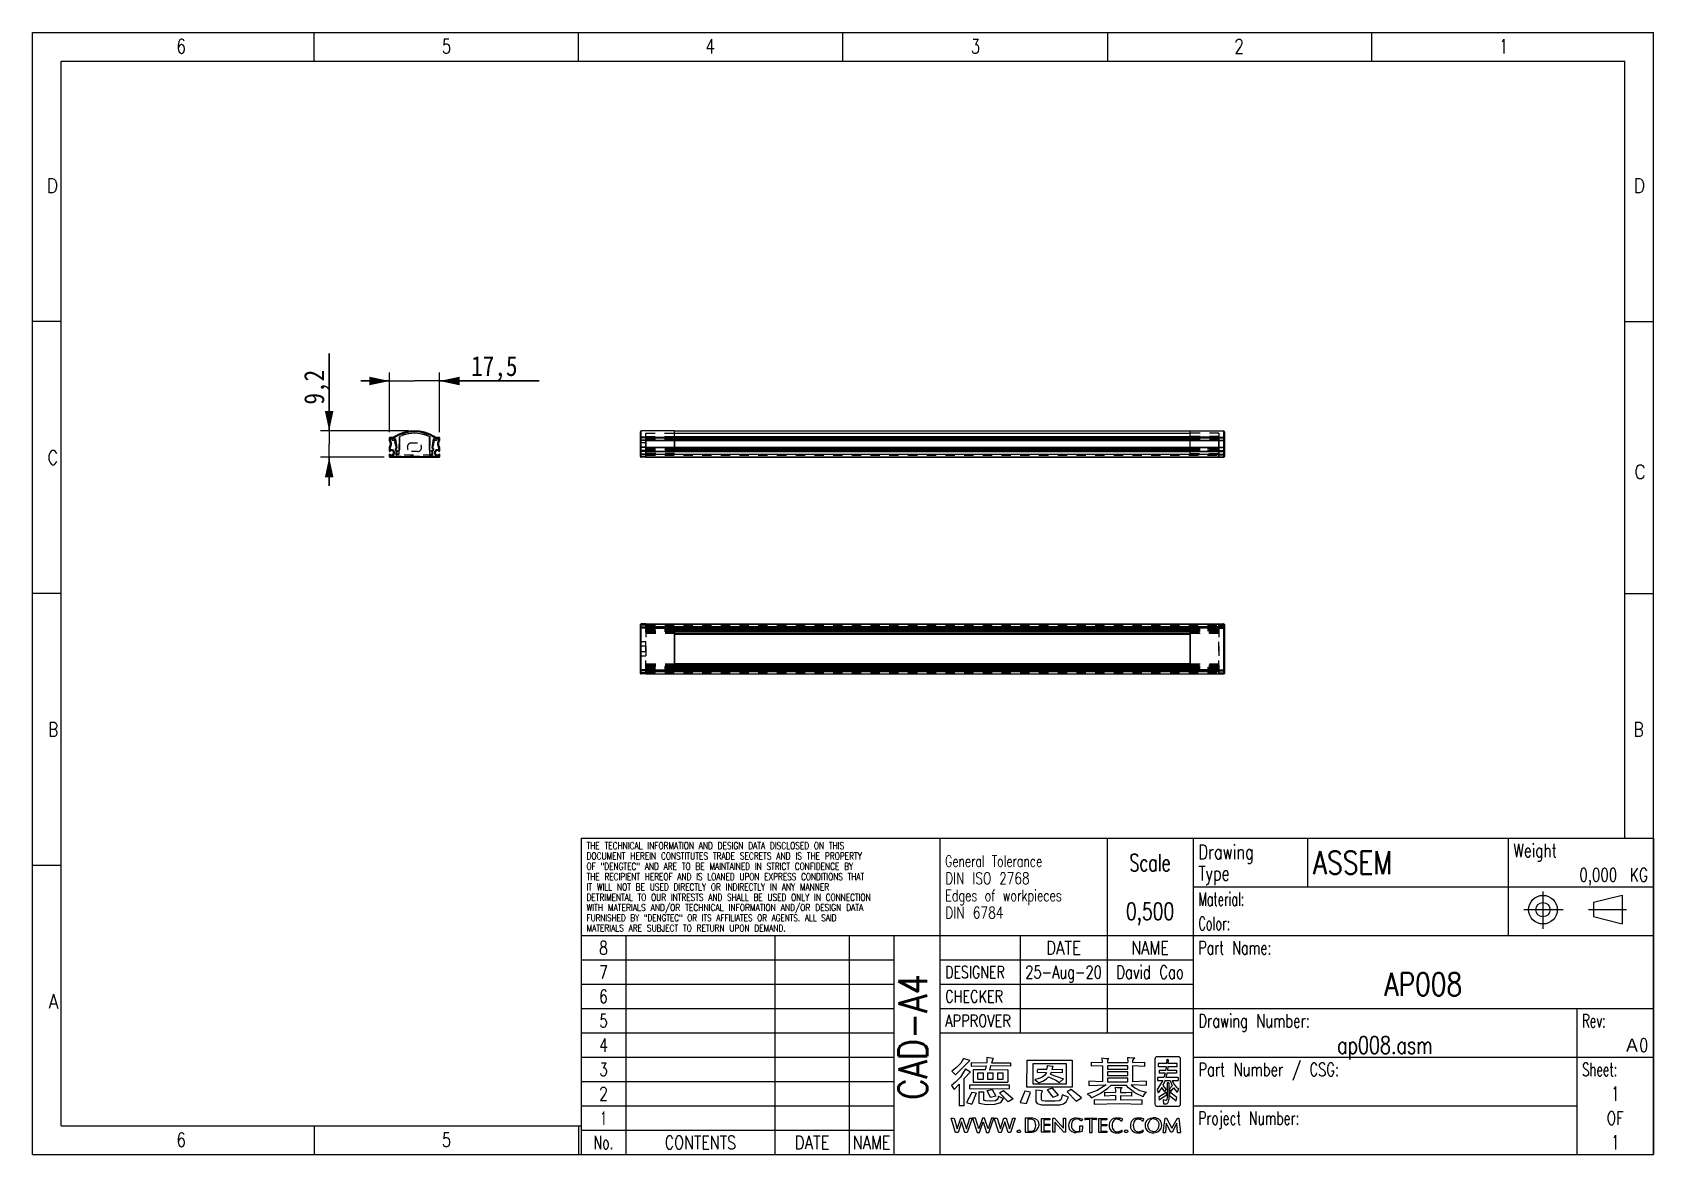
# Model space of a CAD drawing. Extents: x 14 to 580, y 14 to 406.
import ezdxf
from ezdxf.enums import TextEntityAlignment as Align

# ---------------------------------------------------------------- set-up
doc = ezdxf.new("R2010")
doc.units = 0
doc.header["$LTSCALE"] = 32.67
doc.linetypes.add('HIDDEN', pattern=[0.2, 0.1, -0.1])
doc.layers.get('0').update_dxf_attribs({"linetype": 'CONTINUOUS'})
for name, color, linetype in [('AP008-BASE2', 7, 'CONTINUOUS'), ('AP008-BASE3', 7, 'CONTINUOUS'), ('AP008-ENDCAP-02', 7, 'CONTINUOUS'), ('AP008-ENDCAP-03', 7, 'CONTINUOUS'), ('AP008-ENDCAP-12', 7, 'CONTINUOUS'), ('AP008-ENDCAP-13', 7, 'CONTINUOUS'), ('AP0084', 7, 'CONTINUOUS'), ('AP0089', 7, 'CONTINUOUS')]:
    doc.layers.add(name, color=color, linetype=linetype)
doc.styles.get("Standard").update_dxf_attribs({"font": 'SIMHEI.SHX', "width": 0.85})
doc.styles.add('TEXTSTYLE_2', font='TXT.TTF')
doc.styles.add('TEXTSTYLE_3', font='TXT.TTF')
doc.styles.add('TEXTSTYLE_4', font='TXT.TTF')
doc.styles.add('TEXTSTYLE_5', font='TXT.TTF')
doc.styles.add('TEXTSTYLE_6', font='TXT.TTF')
doc.styles.add('TEXTSTYLE_8', font='gdt', dxfattribs={"width": 0.55})
doc.dimstyles.get("Standard").update_dxf_attribs({"dimtxt": 2.5, "dimasz": 2.5, "dimexe": 1.25, "dimexo": 0.625, "dimtad": 1, "dimcen": 2.5, "dimazin": 3, "dimtfac": 1, "dimtmove": 0, "dimatfit": 3})

msp = doc.modelspace()

# ---------------------------------------------------------------- texts
at = {"layer": 'AP0089', "color": 7, "style": 'TEXTSTYLE_2'}
for s, width, p in [('6', 0.785714, (67.634, 398.659)), ('4', 0.785714, (252.301, 398.659)), ('2', 0.785714, (436.967, 398.659)), ('D', 0.904762, (23, 350)), ('C', 0.833333, (23, 255)), ('B', 0.785714, (23, 160)), ('A', 0.857143, (23, 65)), ('6', 0.785714, (67.634, 16.659))]:
    msp.add_text(s, height=5, dxfattribs=dict(at, width=width)).set_placement(p, align=Align.RIGHT)
for s, width, p in [('5', 0.714286, (157.033, 398.659)), ('3', 0.714286, (341.699, 398.659)), ('1', 0.571429, (526.366, 398.659)), ('D', 0.904762, (573, 350)), ('B', 0.785714, (573, 160)), ('5', 0.714286, (157.033, 16.659))]:
    msp.add_text(s, height=5, dxfattribs=dict(at, width=width)).set_placement(p)
at = {"layer": 'AP0089', "color": 7, "style": 'TEXTSTYLE_2', "text_generation_flag": 2, "width": 0.833333}
msp.add_text('C', height=5, rotation=180, dxfattribs=at).set_placement((577.167, 255), align=Align.RIGHT)
at = {"layer": 'AP0089', "color": 3}
for s, height, style, width, p in [('THE TECHNICAL INFORMATION AND DESIGN DATA DISCLOSED ON THIS', 2.4, 'TEXTSTYLE_3', 0.786118, (207.475, 120.7)), ('DOCUMENT HEREIN CONSTITUTES TRADE SECRETS AND IS THE PROPERTY', 2.4, 'TEXTSTYLE_3', 0.790398, (207.475, 117.1)), ('Drawing', 5, 'TEXTSTYLE_5', 0.744898, (421.075, 117.25)), ('ASSEM', 8, 'TEXTSTYLE_5', 0.8, (461.075, 112)), ('Weight ', 4.6, 'TEXTSTYLE_5', 0.768707, (531.075, 117.95)), ('OF "DENGTEC" AND ARE TO BE MAINTAINED IN STRICT CONFIDENCE BY', 2.4, 'TEXTSTYLE_3', 0.782592, (207.475, 113.5)), ('General Tolerance', 4, 'TEXTSTYLE_4', 0.693277, (332.675, 114.5)), ('Type ', 5, 'TEXTSTYLE_5', 0.738095, (421.075, 109.75)), ('THE RECIPIENT HEREOF AND IS LOANED UPON EXPRESS CONDITIONS THAT', 2.4, 'TEXTSTYLE_3', 0.779289, (207.475, 109.9)), ('IT WILL NOT BE USED DIRECTLY OR INDIRECTLY IN ANY MANNER ', 2.4, 'TEXTSTYLE_3', 0.784879, (207.475, 106.3)), ('DIN ISO 2768', 4, 'TEXTSTYLE_4', 0.771825, (332.675, 108.5)), ('WITH MATERIALS AND/OR TECHNICAL INFORMATION AND/OR DESIGN DATA', 2.4, 'TEXTSTYLE_3', 0.797619, (207.475, 99.1)), ('DETRIMENTAL TO OUR INTRESTS AND SHALL BE USED ONLY IN CONNECTION ', 2.4, 'TEXTSTYLE_3', 0.780586, (207.475, 102.7)), ('Edges of workpieces', 4, 'TEXTSTYLE_4', 0.711779, (332.675, 102.5)), ('Material:', 4.6, 'TEXTSTYLE_5', 0.621693, (421.075, 100.95)), ('FURNISHED BY "DENGTEC" OR ITS AFFILIATES OR AGENTS. ALL SAID', 2.4, 'TEXTSTYLE_3', 0.76746, (207.475, 95.5)), ('DIN 6784', 4, 'TEXTSTYLE_4', 0.782738, (332.675, 96.5)), ('Color:', 4.6, 'TEXTSTYLE_5', 0.626984, (421.075, 92.45)), ('MATERIALS ARE SUBJECT TO RETURN UPON DEMAND.', 2.4, 'TEXTSTYLE_3', 0.785714, (207.475, 91.9)), ('Part Name:', 4.6, 'TEXTSTYLE_5', 0.7, (421.075, 83.95)), ('DESIGNER', 4.2, 'TEXTSTYLE_6', 0.764881, (332.675, 75.65)), ('CHECKER', 4.2, 'TEXTSTYLE_6', 0.778912, (332.675, 67.15)), ('APPROVER', 4.2, 'TEXTSTYLE_6', 0.791667, (332.675, 58.65)), ('Drawing Number:', 4.6, 'TEXTSTYLE_5', 0.72381, (421.075, 58.45)), ('Rev:', 4.6, 'TEXTSTYLE_5', 0.642857, (555.075, 58.45)), ('Part Number / CSG:', 4.6, 'TEXTSTYLE_5', 0.727513, (421.075, 41.45)), ('Sheet:', 4.6, 'TEXTSTYLE_5', 0.642857, (555.075, 41.45)), ('Project Number:', 4.6, 'TEXTSTYLE_5', 0.680952, (421.075, 24.45))]:
    msp.add_text(s, height=height, dxfattribs=dict(at, style=style, width=width)).set_placement(p)
at = {"layer": 'AP0089', "color": 3, "style": 'TEXTSTYLE_5'}
for s, height, width, p in [('Scale', 6, 0.671429, (404.2, 113)), ('0,500', 6, 0.728571, (404.2, 96)), ('8', 4.6, 0.785714, (213.4, 83.95)), ('DATE', 4.6, 0.833333, (374, 83.95)), ('NAME', 4.6, 0.803571, (404.2, 83.95)), ('7', 4.6, 0.785714, (213.4, 75.45)), ('25-Aug-20', 4.4, 0.753968, (374, 75.55)), ('David Cao', 4.6, 0.73545, (404.2, 75.45)), ('AP008', 8, 0.8, (499.6, 69.5)), ('6', 4.6, 0.785714, (213.4, 66.95)), ('5', 4.6, 0.714286, (213.4, 58.45)), ('4', 4.6, 0.785714, (213.4, 49.95)), ('ap008.asm', 6, 0.746032, (486.2, 49.25)), ('3', 4.6, 0.714286, (213.4, 41.45)), ('2', 4.6, 0.785714, (213.4, 32.95)), ('1', 5, 0.571429, (566.6, 32.75)), ('1', 4.6, 0.571429, (213.4, 24.45)), ('OF', 4.6, 0.75, (566.6, 24.45)), ('No.', 4.6, 0.690476, (213.4, 15.95)), ('CONTENTS', 4.6, 0.800595, (247.2, 15.95)), ('DATE', 4.6, 0.833333, (286.2, 15.95)), ('NAME', 4.6, 0.803571, (307, 15.95)), ('1', 5, 0.571429, (566.6, 15.75))]:
    msp.add_text(s, height=height, dxfattribs=dict(at, width=width)).set_placement(p, align=Align.CENTER)
for s, width, p in [('0,000', 0.742857, (567.282, 109.45)), (' KG', 0.785714, (578.125, 109.45)), ('0', 0.785714, (578.125, 49.95))]:
    msp.add_text(s, height=4.6, dxfattribs=dict(at, width=width)).set_placement(p, align=Align.RIGHT)
at = {"layer": 'AP0089', "color": 3, "style": 'TEXTSTYLE_2', "width": 0.825397}
msp.add_text('CAD-A4', height=10, rotation=90, dxfattribs=at).set_placement((326.425, 77.012), align=Align.RIGHT)
at = {"layer": 'AP0089', "color": 3, "style": 'TEXTSTYLE_8'}
msp.add_text('A', height=4.6, dxfattribs=at).set_placement((574.511, 49.95), align=Align.RIGHT)

# ---------------------------------------------------------------- blocks, each defined once
blk = doc.blocks.new('SYMBOL_283_BL0', base_point=(374.78, 34.86))
at = {"layer": 'AP0089', "color": 7}
for p, q in [((336.31, 41.86), (341.3, 46.84)), ((338.1, 45.94), (336.66, 44.38)), ((339.1, 47.61), (338.1, 45.94)), ((341.3, 46.84), (339.1, 47.61)), ((341.74, 46.12), (341.74, 44.85)), ((341.74, 46.12), (347.17, 46.03)), ((347.18, 47.9), (347.17, 46.03)), ((349.45, 47.59), (347.18, 47.9)), ((349.45, 47.59), (348.82, 46.03)), ((348.82, 46.03), (355.48, 46.08)), ((355.48, 46.08), (355.48, 44.86)), ((361.23, 37.51), (361.28, 46.99)), ((361.28, 46.99), (377.01, 47.02)), ((363.25, 45.72), (363.25, 38.77)), ((374.99, 45.72), (363.25, 45.72)), ((374.99, 38.77), (374.99, 45.72)), ((377.01, 47.02), (377.01, 37.51)), ((383.7, 46.32), (387.54, 46.15)), ((383.7, 46.32), (383.7, 44.83)), ((387.31, 47.76), (387.54, 46.15)), ((387.31, 47.76), (388.91, 47.61)), ((388.91, 47.61), (389.85, 47.6)), ((389.3, 46.78), (389.29, 46.15)), ((389.29, 46.15), (396.42, 46.15)), ((389.43, 47.18), (389.3, 46.78)), ((389.85, 47.6), (389.43, 47.18)), ((396.28, 47.96), (396.42, 46.15)), ((396.28, 47.96), (396.98, 47.88)), ((396.98, 47.88), (398.08, 47.8)), ((398.08, 47.8), (398.94, 47.79)), ((398.27, 47.21), (398.13, 46.82)), ((398.13, 46.82), (398.13, 46.14)), ((398.13, 46.14), (402.28, 46.31)), ((398.94, 47.79), (398.27, 47.21)), ((402.28, 46.31), (402.28, 44.82)), ((405.9, 47.37), (405.9, 31.66)), ((414.04, 48.16), (406.7, 48.16)), ((409.97, 45.82), (407.08, 45.82)), ((407.08, 45.82), (407.08, 44.8)), ((410.08, 47.31), (409.97, 45.82)), ((410.08, 47.31), (410.67, 47.13)), ((410.56, 45.82), (410.67, 47.13)), ((413.66, 45.82), (410.56, 45.82)), ((413.66, 44.8), (413.66, 45.82)), ((414.83, 31.66), (414.83, 47.37)), ((336.66, 44.38), (335.05, 43.09)), ((335.05, 43.09), (336.31, 41.86)), ((337.99, 41.01), (336.32, 39.31)), ((339.82, 43.9), (337.99, 41.01)), ((339.33, 40.59), (341.52, 42.91)), ((339.33, 31.06), (339.33, 40.59)), ((339.82, 43.9), (341.52, 42.91)), ((341.75, 44.85), (347, 44.96)), ((342.45, 43.66), (342.43, 39.24)), ((346.68, 43.55), (342.45, 43.66)), ((344.01, 42.51), (344.01, 40.37)), ((344.03, 42.51), (346.02, 42.51)), ((344.03, 40.37), (346.02, 40.37)), ((346.02, 40.37), (346.02, 42.51)), ((347, 44.97), (346.68, 43.55)), ((347.46, 42.51), (347.46, 40.37)), ((347.46, 42.51), (349.44, 42.51)), ((347.46, 40.37), (349.44, 40.37)), ((348.49, 44.95), (348.16, 43.54)), ((354.56, 43.65), (348.16, 43.54)), ((355.48, 44.86), (348.49, 44.95)), ((349.44, 40.37), (349.44, 42.51)), ((350.92, 42.51), (350.92, 40.37)), ((350.95, 42.51), (352.93, 42.51)), ((350.95, 40.37), (352.93, 40.37)), ((352.93, 40.37), (352.93, 42.51)), ((354.56, 43.65), (354.54, 39.24)), ((365.13, 40.5), (363.92, 40.21)), ((363.92, 40.21), (364.7, 39.62)), ((364.74, 43.64), (364.74, 42.62)), ((368.01, 42.72), (364.88, 42.59)), ((364.9, 43.83), (368.17, 43.81)), ((366.52, 41.04), (365.13, 40.5)), ((365.2, 39.07), (366.76, 39.68)), ((367.44, 41.77), (366.52, 41.04)), ((366.76, 39.68), (368.05, 40.46)), ((368.01, 42.72), (367.44, 41.77)), ((368.05, 40.46), (368.76, 41.14)), ((368.26, 45.12), (368.17, 43.81)), ((368.26, 45.12), (370.24, 44.84)), ((368.76, 41.14), (369.77, 40.72)), ((369.64, 42.72), (369.37, 42.06)), ((369.37, 42.06), (373.94, 40.46)), ((373.57, 42.59), (369.64, 42.72)), ((369.77, 40.72), (371.35, 39.95)), ((370.24, 44.84), (369.9, 43.72)), ((369.9, 43.72), (373.57, 43.84)), ((371.35, 39.95), (372.6, 39.21)), ((372.6, 39.21), (373.94, 40.46)), ((373.57, 43.84), (373.57, 42.59)), ((387.55, 44.97), (383.7, 44.83)), ((387.55, 44.97), (387.55, 39.42)), ((396.42, 44.97), (389.29, 44.97)), ((389.29, 44.97), (389.29, 43.82)), ((389.29, 43.82), (396.42, 43.82)), ((396.42, 42.86), (389.29, 42.86)), ((389.29, 42.86), (389.29, 41.61)), ((389.29, 41.61), (396.42, 41.61)), ((396.42, 40.65), (389.29, 40.65)), ((389.29, 40.65), (389.29, 39.43)), ((396.42, 43.82), (396.42, 44.97)), ((396.42, 41.61), (396.42, 42.86)), ((396.42, 39.43), (396.42, 40.65)), ((402.28, 44.82), (398.13, 44.97)), ((398.13, 44.97), (398.13, 39.42)), ((408.71, 39.88), (406.66, 36.7)), ((409.05, 40.91), (406.79, 40.91)), ((406.79, 40.91), (406.79, 39.88)), ((406.79, 39.88), (408.71, 39.88)), ((407.08, 44.8), (409.86, 44.8)), ((407.34, 43.47), (409.67, 43.47)), ((407.34, 43.47), (407.34, 42.44)), ((409.48, 42.44), (407.34, 42.44)), ((409.43, 39.88), (408.67, 38.17)), ((409.48, 42.44), (409.05, 40.91)), ((409.43, 39.88), (411.28, 39.88)), ((409.86, 44.8), (409.67, 43.47)), ((410.11, 42.44), (409.74, 40.91)), ((413.96, 40.91), (409.74, 40.91)), ((413.41, 42.44), (410.11, 42.44)), ((410.45, 44.8), (410.28, 43.47)), ((410.28, 43.47), (413.41, 43.47)), ((410.45, 44.8), (413.66, 44.8)), ((411.28, 39.88), (411.93, 38.06)), ((411.89, 39.88), (412.55, 38.56)), ((411.89, 39.88), (413.96, 39.88)), ((413.41, 43.47), (413.41, 42.44)), ((413.96, 40.91), (413.96, 39.88)), ((336.32, 39.31), (334.83, 38.16)), ((334.83, 38.16), (335.82, 36.75)), ((335.82, 36.75), (337.61, 38.59)), ((337.61, 38.59), (337.61, 31.06)), ((341.99, 35.73), (340.09, 32.21)), ((355.15, 38.27), (341.18, 38.29)), ((341.18, 38.29), (341.18, 37.02)), ((341.18, 37.02), (355.15, 37.05)), ((343.55, 35.51), (341.99, 35.73)), ((343.55, 35.51), (342.01, 31.65)), ((342.43, 39.24), (354.54, 39.24)), ((344.41, 35.97), (346.02, 35.87)), ((344.41, 35.97), (344.41, 31.96)), ((346.02, 35.87), (346.02, 33.01)), ((347.34, 36.35), (349.11, 36.76)), ((348.47, 33.89), (347.34, 36.35)), ((350.32, 34.42), (348.47, 33.89)), ((349.11, 36.76), (350.32, 34.42)), ((351.23, 34.29), (351.02, 33.3)), ((352.98, 33.6), (351.23, 34.29)), ((351.61, 35.53), (353.06, 36.36)), ((354.64, 32.44), (351.61, 35.53)), ((353.06, 36.36), (356.39, 33.51)), ((355.15, 37.07), (355.15, 38.27)), ((360.48, 36.11), (358.82, 32.24)), ((362.45, 35.75), (360.48, 36.11)), ((361.07, 31.88), (362.44, 35.73)), ((377.01, 37.51), (361.23, 37.51)), ((363.25, 38.77), (374.99, 38.77)), ((364.35, 36.45), (364.37, 32.53)), ((366.7, 36.24), (364.35, 36.45)), ((364.7, 39.62), (365.2, 39.07)), ((366.3, 35.37), (366.7, 36.24)), ((366.36, 33.14), (366.3, 35.37)), ((370.11, 37.22), (368.29, 36.62)), ((368.29, 36.62), (370.3, 34.05)), ((372.18, 34.78), (370.11, 37.22)), ((370.3, 34.05), (372.18, 34.78)), ((373.52, 34.89), (373.28, 33.73)), ((375.75, 34.06), (373.55, 34.88)), ((374.92, 32.44), (375.75, 34.06)), ((376.68, 36.78), (375.21, 35.88)), ((375.21, 35.88), (378.4, 32.71)), ((380.23, 33.8), (376.68, 36.78)), ((385.77, 36.42), (382.3, 35.06)), ((382.3, 35.06), (383.01, 34.67)), ((387.55, 39.42), (382.87, 39.59)), ((382.87, 39.59), (382.87, 38.15)), ((382.87, 38.15), (388.89, 38.33)), ((383.01, 34.67), (383.78, 33.85)), ((383.79, 33.85), (386.79, 35.34)), ((388.89, 38.33), (385.77, 36.42)), ((386.79, 35.34), (389.51, 37.2)), ((388.3, 35.77), (392.18, 35.63)), ((388.3, 35.77), (388.3, 34.44)), ((392.18, 34.59), (388.3, 34.44)), ((389.29, 39.43), (396.42, 39.43)), ((389.51, 37.2), (390.52, 38.18)), ((396.03, 38.18), (390.52, 38.18)), ((392.01, 37.55), (392.16, 36.21)), ((392.01, 37.55), (392.76, 37.48)), ((392.16, 36.21), (392.18, 35.63)), ((392.18, 34.59), (392.18, 32.96)), ((392.76, 37.48), (393.86, 37.44)), ((393.86, 36.58), (393.85, 35.64)), ((393.85, 35.64), (395.91, 35.68)), ((397.68, 34.44), (393.85, 34.58)), ((393.85, 34.58), (393.85, 32.96)), ((393.86, 37.44), (394.51, 37.42)), ((393.98, 36.94), (393.86, 36.58)), ((394.51, 37.42), (393.98, 36.94)), ((395.91, 35.68), (397.68, 35.76)), ((396.68, 37.26), (396.03, 38.18)), ((398.85, 35.57), (396.68, 37.26)), ((397.62, 38.33), (398.85, 37.29)), ((402.9, 38.14), (397.62, 38.33)), ((397.68, 35.76), (397.68, 34.44)), ((402.9, 39.59), (398.13, 39.42)), ((398.85, 37.29), (400.6, 36.43)), ((401.74, 34.12), (398.85, 35.57)), ((400.6, 36.43), (402.93, 35.85)), ((401.95, 34.7), (401.74, 34.12)), ((402.4, 35.36), (401.95, 34.7)), ((402.93, 35.85), (402.4, 35.36)), ((402.9, 39.59), (402.9, 38.14)), ((406.66, 36.7), (407, 35.61)), ((408.27, 37.39), (407, 35.61)), ((407.22, 34.16), (409.81, 35.76)), ((407.22, 34.16), (407.4, 33.02)), ((409.94, 34.7), (407.4, 33.02)), ((409.33, 35.87), (408.27, 37.39)), ((408.67, 38.17), (409.68, 36.85)), ((409.68, 36.85), (409.33, 35.87)), ((409.81, 35.76), (409.94, 34.7)), ((410.71, 39.08), (410.14, 39.08)), ((410.14, 39.08), (410.14, 33.81)), ((410.71, 39.08), (410.71, 33.14)), ((411.05, 35.78), (410.82, 34.8)), ((410.82, 34.8), (413.29, 32.77)), ((411.93, 38.06), (410.98, 36.93)), ((410.98, 36.93), (411.29, 35.98)), ((413.56, 33.97), (411.05, 35.78)), ((412.37, 37.32), (411.29, 35.98)), ((412.37, 37.32), (412.93, 36.56)), ((412.55, 38.56), (413.32, 37.62)), ((412.93, 36.56), (413.72, 35.74)), ((413.29, 32.77), (413.56, 33.97)), ((413.32, 37.62), (414.08, 37.01)), ((414.08, 37.01), (413.72, 35.74)), ((339.33, 31.06), (337.61, 31.06)), ((340.13, 32.2), (342.01, 31.65)), ((344.41, 31.96), (347.11, 31.54)), ((346.71, 32.76), (346.02, 33.01)), ((348.47, 32.69), (346.71, 32.76)), ((347.11, 31.54), (350.01, 31.58)), ((350.22, 32.79), (348.47, 32.69)), ((350.01, 31.58), (352.16, 32.24)), ((351.02, 33.3), (350.22, 32.79)), ((352.16, 32.24), (352.98, 33.6)), ((356.39, 33.51), (354.64, 32.44)), ((358.82, 32.24), (361.07, 31.88)), ((364.37, 32.53), (364.79, 31.79)), ((364.79, 31.79), (366.33, 31.38)), ((366.33, 31.38), (372.76, 31.4)), ((366.67, 32.78), (366.36, 33.14)), ((367.54, 32.62), (366.67, 32.78)), ((371.08, 32.61), (367.54, 32.62)), ((372.45, 32.8), (371.08, 32.61)), ((373.01, 33.17), (372.45, 32.8)), ((372.76, 31.4), (373.98, 31.68)), ((373.28, 33.73), (373.01, 33.17)), ((373.98, 31.68), (374.92, 32.44)), ((378.4, 32.71), (380.29, 33.83)), ((392.18, 32.96), (384.64, 33.11)), ((384.64, 33.11), (384.64, 31.65)), ((384.64, 31.65), (393.7, 31.79)), ((393.7, 31.79), (401.46, 31.65)), ((401.46, 33.11), (393.85, 32.96)), ((401.46, 31.65), (401.46, 33.11)), ((406.7, 30.86), (414.04, 30.86)), ((409.73, 32.95), (408.83, 33.07)), ((408.83, 33.07), (408.92, 31.75)), ((408.92, 31.75), (410.04, 31.72)), ((409.96, 33.06), (409.73, 32.95)), ((410.09, 33.3), (409.96, 33.06)), ((410.04, 31.72), (410.47, 32.16)), ((410.14, 33.81), (410.09, 33.3)), ((410.47, 32.16), (410.71, 33.14)), ((334.73, 26.7), (335.61, 26.69)), ((336.32, 21.74), (334.73, 26.7)), ((335.76, 26.69), (336.88, 22.98)), ((336.88, 22.98), (338.14, 26.7)), ((338.41, 25.4), (337.18, 21.74)), ((338.14, 26.7), (338.89, 26.69)), ((339.57, 21.74), (338.41, 25.4)), ((338.89, 26.69), (340.11, 23.03)), ((340.11, 23.03), (341.29, 26.7)), ((342.08, 26.69), (340.37, 21.74)), ((341.29, 26.7), (342.08, 26.69)), ((342.26, 26.7), (343.85, 21.74)), ((343.28, 26.69), (342.26, 26.7)), ((344.41, 22.98), (343.28, 26.69)), ((345.67, 26.69), (344.41, 22.98)), ((344.71, 21.74), (345.93, 25.4)), ((346.42, 26.69), (345.67, 26.69)), ((345.93, 25.4), (347.1, 21.74)), ((347.64, 23.03), (346.42, 26.69)), ((348.81, 26.7), (347.64, 23.03)), ((347.9, 21.74), (349.61, 26.69)), ((349.61, 26.69), (348.81, 26.7)), ((349.78, 26.7), (350.81, 26.69)), ((351.38, 21.74), (349.78, 26.7)), ((350.81, 26.69), (351.93, 22.98)), ((351.93, 22.98), (353.2, 26.7)), ((353.46, 25.4), (352.24, 21.74)), ((353.2, 26.7), (353.95, 26.69)), ((354.63, 21.74), (353.46, 25.4)), ((353.95, 26.69), (355.17, 23.03)), ((355.17, 23.03), (356.34, 26.7)), ((357.14, 26.69), (355.43, 21.74)), ((356.34, 26.7), (357.14, 26.69)), ((363.33, 26.7), (360.62, 26.69)), ((360.62, 26.69), (360.62, 21.81)), ((361.57, 26.34), (361.57, 22.14)), ((362.5, 26.33), (361.57, 26.33)), ((363.41, 26.19), (362.5, 26.33)), ((364.1, 26.54), (363.33, 26.7)), ((363.85, 25.89), (363.41, 26.19)), ((363.72, 22.54), (364.15, 23.29)), ((364.11, 25.32), (363.85, 25.89)), ((364.86, 25.99), (364.1, 26.54)), ((364.26, 24.62), (364.11, 25.32)), ((364.15, 23.29), (364.28, 24.25)), ((364.28, 24.25), (364.26, 24.62)), ((364.51, 22.4), (365.16, 23.39)), ((364.86, 25.99), (365.22, 25.26)), ((365.34, 24.42), (365.16, 23.39)), ((365.22, 25.26), (365.34, 24.42)), ((366.35, 26.63), (369.18, 26.63)), ((366.35, 21.81), (366.35, 26.63)), ((369.18, 26.17), (367.07, 26.17)), ((367.07, 26.17), (367.07, 24.58)), ((367.07, 24.58), (369.18, 24.58)), ((369.18, 24.13), (367.07, 24.13)), ((367.07, 24.13), (367.07, 22.24)), ((369.18, 26.63), (369.18, 26.17)), ((369.18, 24.58), (369.18, 24.13)), ((370.23, 21.81), (370.23, 26.69)), ((370.23, 26.69), (370.85, 26.69)), ((370.85, 26.69), (373.95, 23.28)), ((374.12, 21.81), (370.95, 25.32)), ((370.95, 25.32), (370.95, 21.81)), ((373.95, 23.28), (373.95, 26.69)), ((373.95, 26.69), (374.67, 26.69)), ((374.67, 26.69), (374.67, 21.81)), ((375.81, 24.84), (375.73, 24.14)), ((375.73, 24.14), (376.01, 22.92)), ((376.28, 25.85), (375.81, 24.84)), ((376.01, 22.92), (376.69, 22.14)), ((377.11, 26.48), (376.28, 25.85)), ((376.76, 24.7), (376.73, 24.22)), ((376.73, 24.22), (376.82, 23.5)), ((376.89, 25.2), (376.76, 24.7)), ((376.82, 23.5), (377.04, 22.96)), ((377.17, 25.7), (376.89, 25.2)), ((377.04, 22.96), (377.46, 22.43)), ((377.82, 26.7), (377.11, 26.48)), ((377.7, 26.15), (377.17, 25.7)), ((378.5, 26.43), (377.7, 26.15)), ((378.38, 26.78), (377.82, 26.7)), ((378.38, 26.78), (379.47, 26.73)), ((379.12, 26.37), (378.5, 26.43)), ((380.14, 25.75), (379.12, 26.37)), ((379.47, 26.73), (380.62, 26.34)), ((379.67, 22.24), (379.67, 24.08)), ((379.67, 24.08), (380.56, 24.08)), ((380.39, 25.75), (380.14, 25.75)), ((380.62, 26.34), (380.39, 25.75)), ((380.56, 24.08), (380.55, 22.02)), ((381.46, 26.74), (385.56, 26.75)), ((381.46, 26.74), (381.46, 26.23)), ((381.46, 26.23), (381.75, 26.23)), ((381.75, 26.23), (383.05, 26.39)), ((383.05, 26.39), (383.05, 21.74)), ((383.97, 21.74), (383.97, 26.39)), ((383.97, 26.39), (385.27, 26.23)), ((385.27, 26.23), (385.56, 26.23)), ((385.56, 26.75), (385.55, 26.26)), ((386.31, 26.56), (389.14, 26.56)), ((386.31, 21.74), (386.31, 26.56)), ((389.14, 26.1), (387.03, 26.1)), ((387.03, 26.1), (387.03, 24.51)), ((387.03, 24.51), (389.14, 24.51)), ((389.14, 24.06), (387.03, 24.06)), ((387.03, 24.06), (387.03, 22.17)), ((389.14, 26.56), (389.14, 26.1)), ((389.14, 24.51), (389.14, 24.06)), ((389.9, 24.19), (389.9, 24.18)), ((390.93, 24.18), (390.93, 24.27)), ((392.87, 26.75), (392.58, 26.74)), ((392.72, 26.44), (392.76, 26.44)), ((392.76, 26.44), (392.84, 26.43)), ((392.84, 26.43), (392.92, 26.42)), ((392.92, 26.42), (393.22, 26.35)), ((393.47, 26.71), (393.16, 26.73)), ((393.77, 26.68), (393.47, 26.71)), ((393.79, 26.06), (394.06, 25.84)), ((394.06, 25.84), (394.41, 25.84)), ((394.41, 25.84), (394.58, 26.4)), ((397.32, 24.19), (397.32, 24.18)), ((398.35, 24.18), (398.35, 24.27)), ((400.29, 26.75), (400, 26.74)), ((400.14, 26.44), (400.18, 26.44)), ((400.18, 26.44), (400.26, 26.43)), ((400.26, 26.43), (400.34, 26.42)), ((400.34, 26.42), (400.64, 26.35)), ((400.89, 26.71), (400.57, 26.73)), ((401.19, 26.68), (400.89, 26.71)), ((401.21, 26.06), (401.48, 25.84)), ((401.48, 25.84), (401.83, 25.84)), ((401.83, 25.84), (402, 26.4)), ((402.55, 24.94), (402.45, 24.18)), ((402.45, 24.18), (402.48, 23.72)), ((402.48, 23.72), (402.6, 23.22)), ((402.94, 25.75), (402.55, 24.94)), ((402.6, 23.22), (403.05, 22.48)), ((402.98, 25.79), (403.58, 26.41)), ((403.48, 24.23), (403.72, 25.22)), ((403.63, 23.24), (403.48, 24.23)), ((403.58, 26.41), (404.35, 26.75)), ((403.63, 23.24), (403.8, 22.85)), ((403.72, 25.22), (404.22, 26.05)), ((404.33, 22.26), (403.8, 22.85)), ((404.72, 26.42), (404.22, 26.05)), ((404.35, 26.75), (405.13, 26.86)), ((405.33, 26.56), (404.72, 26.42)), ((406.11, 26.81), (405.13, 26.86)), ((405.33, 26.56), (406.1, 26.37)), ((406.86, 22.85), (406.05, 22.08)), ((406.52, 26.09), (406.1, 26.37)), ((407.13, 26.49), (406.11, 26.81)), ((406.91, 25.62), (406.52, 26.09)), ((407.04, 23.24), (406.86, 22.85)), ((406.91, 25.62), (407.1, 25.21)), ((407.24, 24.23), (407.04, 23.24)), ((407.1, 25.21), (407.22, 24.73)), ((407.13, 26.49), (407.6, 26.06)), ((407.22, 24.73), (407.24, 24.23)), ((407.44, 22.3), (408.08, 23.15)), ((407.6, 26.06), (407.88, 25.69)), ((408.18, 24.96), (407.88, 25.69)), ((408.08, 23.15), (408.27, 24.08)), ((408.27, 24.08), (408.18, 24.96)), ((408.78, 21.74), (409.47, 26.75)), ((409.47, 26.75), (409.98, 26.75)), ((409.88, 24.96), (409.59, 21.74)), ((411.46, 21.85), (409.88, 24.96)), ((409.98, 26.75), (411.84, 23.21)), ((411.84, 23.21), (413.74, 26.75)), ((413.5, 25.02), (411.87, 21.85)), ((413.8, 21.74), (413.5, 25.02)), ((413.74, 26.75), (414.26, 26.75)), ((414.26, 26.75), (414.83, 21.74)), ((337.18, 21.74), (336.32, 21.74)), ((340.37, 21.74), (339.57, 21.74)), ((343.85, 21.74), (344.71, 21.74)), ((347.1, 21.74), (347.9, 21.74)), ((352.24, 21.74), (351.38, 21.74)), ((355.43, 21.74), (354.63, 21.74)), ((357.83, 22.06), (357.91, 22.39)), ((357.98, 21.77), (357.83, 22.06)), ((357.91, 22.39), (358.26, 22.58)), ((358.26, 21.68), (357.98, 21.77)), ((358.26, 22.58), (358.59, 22.59)), ((358.73, 21.71), (358.26, 21.68)), ((358.59, 22.59), (358.89, 22.44)), ((358.98, 21.92), (358.73, 21.71)), ((358.89, 22.44), (359.02, 22.21)), ((359.02, 22.21), (358.98, 21.92)), ((360.62, 21.81), (362.96, 21.81)), ((361.57, 22.14), (362.34, 22.14)), ((362.34, 22.14), (363.12, 22.21)), ((363.02, 21.81), (363.67, 21.91)), ((363.12, 22.21), (363.72, 22.54)), ((363.67, 21.91), (364.51, 22.4)), ((369.18, 21.81), (366.35, 21.81)), ((367.07, 22.24), (369.18, 22.24)), ((369.18, 22.24), (369.18, 21.81)), ((370.95, 21.81), (370.23, 21.81)), ((374.67, 21.81), (374.12, 21.81)), ((376.69, 22.14), (377.66, 21.75)), ((378.08, 22.07), (377.46, 22.43)), ((377.66, 21.75), (378.45, 21.7)), ((378.66, 21.96), (378.08, 22.07)), ((379.6, 21.79), (378.45, 21.7)), ((379.19, 22.03), (378.66, 21.96)), ((379.19, 22.03), (379.67, 22.24)), ((380.55, 22.02), (379.6, 21.79)), ((383.05, 21.74), (383.97, 21.74)), ((389.14, 21.74), (386.31, 21.74)), ((387.03, 22.17), (389.14, 22.17)), ((389.14, 22.17), (389.14, 21.74)), ((392.5, 21.56), (392.79, 21.56)), ((392.79, 21.56), (392.99, 21.57)), ((392.99, 21.57), (393.19, 21.59)), ((393.19, 21.59), (393.39, 21.63)), ((393.39, 21.63), (393.6, 21.67)), ((393.6, 21.67), (393.65, 21.69)), ((393.65, 21.69), (393.71, 21.7)), ((393.71, 21.7), (394.01, 21.8)), ((394.01, 21.8), (394.11, 21.85)), ((394.11, 21.85), (394.21, 21.9)), ((394.47, 22.47), (394.18, 22.46)), ((394.21, 21.9), (394.31, 21.96)), ((394.31, 21.96), (394.41, 22.02)), ((394.41, 22.02), (394.47, 22.47)), ((395.28, 21.98), (395.31, 22.3)), ((395.41, 21.77), (395.28, 21.98)), ((395.31, 22.3), (395.47, 22.51)), ((395.7, 21.68), (395.41, 21.77)), ((395.47, 22.51), (395.7, 22.58)), ((395.7, 22.58), (396.02, 22.59)), ((396.01, 21.68), (395.7, 21.68)), ((396.16, 21.71), (396.01, 21.68)), ((396.02, 22.59), (396.26, 22.5)), ((396.36, 21.85), (396.16, 21.71)), ((396.26, 22.5), (396.43, 22.3)), ((396.46, 22.12), (396.36, 21.85)), ((396.43, 22.3), (396.46, 22.12)), ((399.92, 21.56), (400.21, 21.56)), ((400.21, 21.56), (400.41, 21.57)), ((400.41, 21.57), (400.61, 21.59)), ((400.61, 21.59), (400.81, 21.63)), ((400.81, 21.63), (401.02, 21.67)), ((401.02, 21.67), (401.07, 21.69)), ((401.07, 21.69), (401.13, 21.7)), ((401.13, 21.7), (401.43, 21.8)), ((401.43, 21.8), (401.53, 21.85)), ((401.53, 21.85), (401.63, 21.9)), ((401.88, 22.47), (401.6, 22.46)), ((401.63, 21.9), (401.73, 21.96)), ((401.73, 21.96), (401.83, 22.02)), ((401.83, 22.02), (401.88, 22.47)), ((403.05, 22.48), (403.35, 22.22)), ((403.35, 22.22), (404.02, 21.83)), ((404.02, 21.83), (404.85, 21.63)), ((405.37, 21.9), (404.33, 22.26)), ((404.85, 21.63), (405.56, 21.62)), ((406.05, 22.08), (405.37, 21.9)), ((405.56, 21.62), (406.54, 21.79)), ((406.54, 21.79), (407.01, 22.01)), ((407.01, 22.01), (407.44, 22.3)), ((408.78, 21.74), (409.59, 21.74)), ((411.87, 21.85), (411.46, 21.85)), ((413.8, 21.74), (414.83, 21.74))]:
    blk.add_line(p, q, dxfattribs=at)
for centre, radius, start, end in [((406.7, 47.37), 0.799, 90, 180), ((414.04, 47.37), 0.799, 0, 90), ((406.7, 31.66), 0.799, 180, 270), ((414.04, 31.66), 0.799, 270, 360), ((392.4, 24.21), 2.5, 158.0467, 180.3952), ((392.82, 24.13), 2.93, 179.1046, 200.8922), ((392.6, 24.1), 2.73, 136.7287, 157.5392), ((392.36, 24.05), 2.46, 202.8963, 250.0701), ((392.3, 24.39), 2.32, 111.1471, 136.841), ((393.49, 24.31), 2.56, 160.119, 180.9693), ((394.42, 24.2), 3.49, 180.1894, 197.9684), ((392.9, 24.5), 1.94, 135.1351, 159.4747), ((392.58, 23.6), 1.55, 197.9155, 229.0523), ((392.53, 23.7), 3.04, 89.1542, 110.4525), ((392.91, 24.52), 1.94, 95.5685, 135.5687), ((392.97, 27.43), 0.691, 260.9564, 273.018), ((393.12, 27.48), 0.75, 261.6919, 272.7717), ((392.58, 24.37), 2.07, 63.4314, 72.1964), ((392.57, 24.35), 2.09, 54.3712, 63.3981), ((393.37, 24.06), 2.65, 68.5873, 81.3424), ((393.69, 24.97), 1.68, 58.0891, 67.5455), ((399.82, 24.21), 2.5, 158.0467, 180.3952), ((400.24, 24.13), 2.93, 179.1046, 200.8922), ((400.02, 24.1), 2.73, 136.7287, 157.5392), ((399.78, 24.05), 2.46, 202.8963, 250.0701), ((399.72, 24.39), 2.32, 111.1471, 136.841), ((400.91, 24.31), 2.56, 160.119, 180.9693), ((401.84, 24.2), 3.49, 180.1894, 197.9684), ((400.32, 24.5), 1.94, 135.1351, 159.4747), ((400, 23.6), 1.55, 197.9155, 229.0523), ((399.95, 23.7), 3.04, 89.1542, 110.4525), ((400.33, 24.52), 1.94, 95.5685, 135.5687), ((400.39, 27.43), 0.691, 260.9564, 273.018), ((400.54, 27.48), 0.75, 261.6919, 272.7717), ((400, 24.37), 2.08, 54.329, 72.1869), ((400.79, 24.06), 2.65, 68.5873, 81.3424), ((401.11, 24.97), 1.68, 58.0891, 67.5455), ((392.48, 24.41), 2.85, 250.2982, 270.5014), ((393.02, 24.11), 2.23, 229.1447, 246.9842), ((392.91, 23.89), 1.98, 247.3414, 266.3689), ((392.59, 24.53), 2.63, 274.3561, 282.4978), ((392.67, 24.17), 2.26, 282.3564, 291.9904), ((392.67, 24.31), 2.39, 290.9261, 300.3826), ((392.8, 24.1), 2.14, 300.1226, 310.0864), ((399.9, 24.41), 2.85, 250.2982, 270.5014), ((400.44, 24.11), 2.23, 229.1447, 246.9842), ((400.33, 23.89), 1.98, 247.3414, 266.3689), ((400.01, 24.53), 2.63, 274.3561, 282.4978), ((400.09, 24.17), 2.26, 282.3564, 291.9904), ((400.08, 24.31), 2.39, 290.9261, 300.3826), ((400.22, 24.1), 2.14, 300.1226, 310.0864)]:
    blk.add_arc(centre, radius, start, end, dxfattribs=at)
blk = doc.blocks.new('_FILLED')
at = {"color": 0, "linetype": 'BYBLOCK'}
blk.add_solid([(0, 0), (-1, 0.214), (-1, -0.214)], dxfattribs=at)
blk = doc.blocks.new('*D0')
at = {"layer": 'AP0084', "color": 3}
for p, q in [((117.6, 266.77), (117.6, 293.84)), ((117.6, 293.84), (117.6, 262.17)), ((145.39, 266.77), (114.6, 266.77)), ((117.6, 247.57), (117.6, 262.17)), ((136.84, 257.57), (114.6, 257.57)), ((117.6, 257.57), (117.6, 247.57))]:
    blk.add_line(p, q, dxfattribs=at)
at = {"layer": 'AP0084', "color": 3, "xscale": 7, "yscale": 7, "zscale": 7}
for p, rotation in [((117.6, 266.77), 270), ((117.6, 257.57), 90)]:
    blk.add_blockref('_FILLED', p, dxfattribs=dict(at, rotation=rotation))
at = {"layer": 'AP0084', "color": 3, "width": 0.85}
blk.add_text('9,2', height=7, rotation=90, dxfattribs=at).set_placement((115.85, 275.99))
blk = doc.blocks.new('*D1')
at = {"layer": 'AP0084', "color": 3}
for p, q in [((138.64, 284.23), (128.64, 284.23)), ((128.64, 284.23), (147.39, 284.23)), ((138.64, 266.37), (138.64, 287.23)), ((190.97, 284.23), (147.39, 284.23)), ((156.14, 266.37), (156.14, 287.23)), ((156.14, 284.23), (190.97, 284.23))]:
    blk.add_line(p, q, dxfattribs=at)
at = {"layer": 'AP0084', "color": 3, "xscale": 7, "yscale": 7, "zscale": 7}
blk.add_blockref('_FILLED', (138.64, 284.23), dxfattribs=at)
at = {"layer": 'AP0084', "color": 3, "xscale": 7, "yscale": 7, "zscale": 7, "rotation": 180}
blk.add_blockref('_FILLED', (156.14, 284.23), dxfattribs=at)
at = {"layer": 'AP0084', "color": 3, "width": 0.85}
blk.add_text('17,5', height=7, dxfattribs=at).set_placement((167.17, 285.98))

# ---------------------------------------------------------------- dimensions: what is measured, and where the dimension line sits
at = {"layer": 'AP0084', "color": 3}
dim = msp.add_linear_dim(base=(117.598, 266.77), p1=(136.837, 257.574), p2=(145.387, 266.77), angle=90, dimstyle='Standard', dxfattribs=at)
dim.commit()
dim.dimension.update_dxf_attribs({"geometry": '*D0', "text_midpoint": (112.348, 284.911), "dimtype": 128})
dim = msp.add_linear_dim(base=(156.137, 284.232), p1=(138.637, 266.374), p2=(156.137, 266.374), dimstyle='Standard', dxfattribs=at)
dim.commit()
dim.dimension.update_dxf_attribs({"geometry": '*D1', "text_midpoint": (179.072, 289.482), "dimtype": 128})

# ---------------------------------------------------------------- linework, layer by layer
at = {"color": 7}
for p, q in [((238.215, 259.74), (238.215, 266.77)), ((238.215, 266.77), (418.215, 266.77)), ((418.215, 259.74), (418.215, 266.77)), ((140.017, 264.21), (140.129, 264.044)), ((140.711, 264.07), (141.237, 260.818)), ((141.187, 260.732), (140.787, 260.501)), ((142.051, 259.881), (142.228, 260.462)), ((142.237, 260.52), (142.237, 264.876)), ((152.537, 264.876), (152.537, 260.52)), ((152.546, 260.462), (152.723, 259.881)), ((153.537, 260.818), (154.063, 264.07)), ((153.987, 260.501), (153.587, 260.732)), ((154.645, 264.044), (154.757, 264.21)), ((238.215, 265.97), (418.215, 265.97)), ((238.215, 264.876), (418.215, 264.876)), ((238.215, 264.63), (418.215, 264.63)), ((238.215, 264.21), (418.215, 264.21)), ((238.215, 264.07), (418.215, 264.07)), ((238.215, 264.044), (418.215, 264.044)), ((238.215, 263.96), (418.215, 263.96)), ((238.215, 263.912), (418.215, 263.912)), ((238.215, 260.818), (418.215, 260.818)), ((238.215, 260.732), (418.215, 260.732)), ((238.215, 260.52), (418.215, 260.52)), ((238.215, 260.501), (418.215, 260.501)), ((238.215, 260.462), (418.215, 260.462)), ((140.787, 260.328), (141.759, 259.766)), ((153.015, 259.766), (153.987, 260.328)), ((238.215, 260.328), (418.215, 260.328)), ((238.215, 259.881), (418.215, 259.881)), ((238.215, 259.766), (418.215, 259.766)), ((238.215, 259.739), (418.215, 259.739)), ((238.215, 198.064), (238.215, 183.22)), ((238.215, 198.064), (418.215, 198.064)), ((238.215, 198.012), (418.215, 198.012)), ((238.215, 197.926), (418.215, 197.926)), ((238.215, 197.9), (418.215, 197.9)), ((238.215, 197.489), (418.215, 197.489)), ((238.215, 197.318), (418.215, 197.318)), ((238.215, 197.292), (418.215, 197.292)), ((238.215, 197.242), (418.215, 197.242)), ((238.215, 196.842), (418.215, 196.842)), ((238.215, 196.792), (418.215, 196.792)), ((238.215, 196.269), (418.215, 196.269)), ((238.215, 195.978), (418.215, 195.978)), ((238.215, 195.801), (418.215, 195.801)), ((238.215, 195.792), (418.215, 195.792)), ((418.215, 198.064), (418.215, 183.22)), ((238.215, 185.492), (418.215, 185.492)), ((238.215, 185.483), (418.215, 185.483)), ((238.215, 185.306), (418.215, 185.306)), ((238.215, 185.014), (418.215, 185.014)), ((238.215, 184.492), (418.215, 184.492)), ((238.215, 184.442), (418.215, 184.442)), ((238.215, 184.042), (418.215, 184.042)), ((238.215, 183.992), (418.215, 183.992)), ((238.215, 183.965), (418.215, 183.965)), ((238.215, 183.795), (418.215, 183.795)), ((238.215, 183.384), (418.215, 183.384)), ((238.215, 183.358), (418.215, 183.358)), ((238.215, 183.272), (418.215, 183.272)), ((238.215, 183.22), (418.215, 183.22))]:
    msp.add_line(p, q, dxfattribs=at)
for centre, radius, start, end in [((147.387, 253.305), 13.465, 57.25218, 122.74782), ((140.265, 264.378), 0.3, 122.74782, 214.05356), ((140.377, 264.212), 0.3, 214.05356, 302.72768), ((142.336, 261.352), 3.167, 120.88918, 124.56618), ((140.837, 260.414), 0.1, 120, 240), ((141.137, 260.818), 0.1, 300, 360), ((142.037, 260.52), 0.2, 343.00391, 360), ((147.387, 253.305), 12.665, 66.00691, 113.99309), ((152.737, 260.52), 0.2, 180, 196.99609), ((153.637, 260.818), 0.1, 180, 240), ((153.937, 260.414), 0.1, 300, 60), ((152.437, 261.352), 3.167, 55.43382, 59.11082), ((154.397, 264.212), 0.3, 237.27232, 325.94644), ((154.509, 264.378), 0.3, 325.94644, 57.25218), ((141.859, 259.939), 0.2, 240, 343.00391), ((152.915, 259.939), 0.2, 196.99609, 300)]:
    msp.add_arc(centre, radius, start, end, dxfattribs=at)
at = {"layer": 'AP008-BASE2', "color": 7}
for p, q in [((228.215, 264.474), (228.215, 257.574)), ((228.215, 264.474), (428.215, 264.474)), ((228.215, 264.374), (428.215, 264.374)), ((228.215, 263.556), (428.215, 263.556)), ((228.215, 263.442), (428.215, 263.442)), ((228.215, 261.106), (428.215, 261.106)), ((228.215, 260.992), (428.215, 260.992)), ((428.215, 264.474), (428.215, 257.574)), ((228.215, 259.722), (428.215, 259.722)), ((228.215, 259.622), (428.215, 259.622)), ((228.215, 258.726), (428.215, 258.726)), ((228.215, 258.626), (428.215, 258.626)), ((228.215, 257.774), (428.215, 257.774)), ((228.215, 257.574), (428.215, 257.574)), ((228.215, 199.392), (228.215, 198.392)), ((228.215, 199.392), (428.215, 199.392)), ((228.215, 199.292), (428.215, 199.292)), ((228.215, 198.492), (428.215, 198.492)), ((228.215, 198.392), (428.215, 198.392)), ((228.215, 198.342), (228.215, 198.064)), ((228.215, 198.292), (428.215, 198.292)), ((428.215, 199.392), (428.215, 198.392)), ((428.215, 198.342), (428.215, 198.064)), ((238.215, 197.67), (418.215, 197.67)), ((238.215, 197.573), (418.215, 197.573)), ((238.215, 196.998), (418.215, 196.998)), ((238.215, 196.992), (418.215, 196.992)), ((238.215, 196.892), (418.215, 196.892)), ((228.215, 183.22), (228.215, 181.892)), ((228.215, 182.992), (428.215, 182.992)), ((228.215, 182.892), (428.215, 182.892)), ((228.215, 182.792), (428.215, 182.792)), ((228.215, 181.992), (428.215, 181.992)), ((228.215, 181.892), (428.215, 181.892)), ((238.215, 184.392), (418.215, 184.392)), ((238.215, 184.292), (418.215, 184.292)), ((238.215, 184.286), (418.215, 184.286)), ((238.215, 183.711), (418.215, 183.711)), ((238.215, 183.614), (418.215, 183.614)), ((428.215, 183.22), (428.215, 181.892))]:
    msp.add_line(p, q, dxfattribs=at)
for centre, radius, start, end in [((138.737, 264.374), 0.1, 138.59237, 180), ((138.837, 260.992), 0.2, 145.31301, 180), ((136.985, 262.274), 2.052, 12.37813, 34.68699), ((136.985, 262.274), 2.052, 325.31301, 347.62187), ((136.985, 262.274), 2.052, 348.81585, 10.47478), ((157.789, 262.274), 2.052, 168.81585, 189.00599), ((157.789, 262.274), 2.052, 145.31301, 167.45913), ((157.789, 262.274), 2.052, 193.95457, 214.68699), ((156.037, 264.374), 0.1, 48.59237, 90), ((155.937, 263.556), 0.2, 325.31301, 360), ((138.737, 258.626), 0.1, 82.28828, 180), ((139.387, 259.174), 0.75, 114.55427, 139.88083), ((139.387, 259.174), 0.75, 220.11917, 321.85068), ((155.387, 259.174), 0.75, 40.11917, 141.85068), ((155.387, 259.174), 0.75, 294.55427, 319.88083), ((156.037, 259.722), 0.1, 262.28828, 360)]:
    msp.add_arc(centre, radius, start, end, dxfattribs=at)
at = {"layer": 'AP008-BASE3', "color": 8, "linetype": 'HIDDEN'}
for p, q in [((138.637, 264.374), (138.637, 263.556)), ((138.637, 260.992), (138.637, 259.722)), ((139.537, 264.474), (138.737, 264.474)), ((139.637, 263.574), (139.637, 264.374)), ((140.359, 263.474), (139.737, 263.474)), ((141.031, 261.098), (140.456, 263.398)), ((141.037, 260.774), (141.037, 261.049)), ((153.737, 261.049), (153.737, 260.774)), ((154.318, 263.398), (153.743, 261.098)), ((155.037, 263.474), (154.415, 263.474)), ((155.137, 264.374), (155.137, 263.574)), ((156.037, 264.474), (155.237, 264.474)), ((156.137, 263.556), (156.137, 264.374)), ((156.137, 259.722), (156.137, 260.992)), ((228.215, 263.574), (428.215, 263.574)), ((228.215, 263.474), (428.215, 263.474)), ((228.215, 263.398), (428.215, 263.398)), ((228.215, 261.098), (428.215, 261.098)), ((228.215, 261.049), (428.215, 261.049)), ((228.215, 260.774), (428.215, 260.774)), ((228.215, 260.674), (428.215, 260.674)), ((138.637, 258.626), (138.637, 257.774)), ((138.837, 257.574), (155.937, 257.574)), ((141.037, 258.474), (141.037, 259.974)), ((153.637, 258.374), (141.137, 258.374)), ((153.737, 259.974), (153.737, 258.474)), ((156.137, 257.774), (156.137, 258.626)), ((228.215, 260.074), (428.215, 260.074)), ((228.215, 259.974), (428.215, 259.974)), ((228.215, 259.924), (428.215, 259.924)), ((228.215, 259.657), (428.215, 259.657)), ((228.215, 258.691), (428.215, 258.691)), ((228.215, 258.474), (428.215, 258.474)), ((228.215, 258.424), (428.215, 258.424)), ((228.215, 258.374), (428.215, 258.374)), ((228.215, 199.356), (428.215, 199.356)), ((228.215, 199.215), (428.215, 199.215)), ((228.215, 199.192), (428.215, 199.192)), ((228.215, 198.992), (428.215, 198.992)), ((228.215, 198.392), (228.215, 198.342)), ((428.215, 198.392), (428.215, 198.342)), ((228.215, 198.064), (228.215, 183.22)), ((228.215, 197.892), (428.215, 197.892)), ((228.215, 197.67), (238.215, 197.67)), ((228.215, 197.573), (238.215, 197.573)), ((228.215, 197.392), (428.215, 197.392)), ((228.215, 197.092), (428.215, 197.092)), ((228.215, 196.998), (238.215, 196.998)), ((228.215, 196.992), (238.215, 196.992)), ((228.215, 196.892), (238.215, 196.892)), ((418.215, 197.67), (428.215, 197.67)), ((418.215, 197.573), (428.215, 197.573)), ((418.215, 196.998), (428.215, 196.998)), ((418.215, 196.992), (428.215, 196.992)), ((418.215, 196.892), (428.215, 196.892)), ((428.215, 198.064), (428.215, 183.22)), ((228.215, 184.392), (238.215, 184.392)), ((228.215, 184.292), (238.215, 184.292)), ((228.215, 184.286), (238.215, 184.286)), ((228.215, 184.192), (428.215, 184.192)), ((228.215, 183.892), (428.215, 183.892)), ((228.215, 183.711), (238.215, 183.711)), ((228.215, 183.614), (238.215, 183.614)), ((228.215, 183.392), (428.215, 183.392)), ((228.215, 182.292), (428.215, 182.292)), ((228.215, 182.092), (428.215, 182.092)), ((228.215, 182.068), (428.215, 182.068)), ((228.215, 181.927), (428.215, 181.927)), ((418.215, 184.392), (428.215, 184.392)), ((418.215, 184.292), (428.215, 184.292)), ((418.215, 184.286), (428.215, 184.286)), ((418.215, 183.711), (428.215, 183.711)), ((418.215, 183.614), (428.215, 183.614))]:
    msp.add_line(p, q, dxfattribs=at)
for centre, radius, start, end in [((138.837, 263.556), 0.2, 180, 214.68699), ((138.737, 264.374), 0.1, 90, 138.59237), ((136.985, 262.274), 2.052, 10.47478, 12.37813), ((136.985, 262.274), 2.052, 347.62187, 348.81585), ((139.537, 264.374), 0.1, 0, 90), ((139.737, 263.574), 0.1, 180, 270), ((140.359, 263.374), 0.1, 14.03624, 90), ((140.937, 260.374), 0.3, 89.99022, 270.00978), ((140.937, 260.774), 0.1, 270, 360), ((140.837, 261.049), 0.2, 0, 14.03624), ((153.937, 261.049), 0.2, 165.96376, 180), ((153.837, 260.774), 0.1, 180, 270), ((153.837, 260.374), 0.3, 269.99022, 90.00978), ((154.415, 263.374), 0.1, 90, 165.96376), ((155.037, 263.574), 0.1, 270, 360), ((155.237, 264.374), 0.1, 90, 180), ((157.789, 262.274), 2.052, 189.00599, 193.95457), ((157.789, 262.274), 2.052, 167.45913, 168.81585), ((155.937, 260.992), 0.2, 0, 34.68699), ((156.037, 264.374), 0.1, 0, 48.59237), ((138.737, 259.722), 0.1, 180, 319.88083), ((138.837, 257.774), 0.2, 180, 270), ((138.737, 258.626), 0.1, 40.11917, 82.28828), ((139.387, 259.174), 0.75, 321.85068, 114.55427), ((140.937, 259.974), 0.1, 0, 90), ((141.137, 258.474), 0.1, 180, 270), ((153.637, 258.474), 0.1, 270, 360), ((153.837, 259.974), 0.1, 90, 180), ((155.387, 259.174), 0.75, 141.85068, 294.55427), ((155.937, 257.774), 0.2, 270, 360), ((156.037, 259.722), 0.1, 220.11917, 262.28828), ((156.037, 258.626), 0.1, 0, 139.88083)]:
    msp.add_arc(centre, radius, start, end, dxfattribs=at)
at = {"layer": 'AP008-ENDCAP-02', "color": 7}
for p, q in [((418.215, 266.77), (429.865, 266.77)), ((418.215, 264.474), (418.215, 266.77)), ((429.865, 266.77), (429.865, 257.574)), ((430.165, 266.47), (430.165, 257.874)), ((138.637, 264.374), (138.637, 263.556)), ((138.637, 264.374), (138.937, 264.174)), ((138.937, 263.587), (138.637, 263.556)), ((138.637, 260.992), (138.637, 259.722)), ((138.637, 260.992), (138.937, 260.961)), ((138.673, 263.442), (138.726, 263.472)), ((138.688, 261.097), (138.673, 261.106)), ((138.757, 261.059), (138.688, 261.097)), ((138.726, 263.472), (138.787, 263.506)), ((138.937, 264.174), (138.737, 264.474)), ((139.715, 264.474), (138.737, 264.474)), ((138.831, 261.018), (138.757, 261.059)), ((138.937, 260.961), (138.831, 261.018)), ((138.937, 264.174), (138.937, 263.584)), ((139.715, 264.174), (138.937, 264.174)), ((138.937, 260.959), (138.937, 260.123)), ((139.715, 264.174), (139.715, 264.474)), ((140.154, 264.306), (139.99, 264.556)), ((154.62, 264.306), (154.784, 264.556)), ((156.037, 264.474), (155.059, 264.474)), ((155.059, 264.174), (155.059, 264.474)), ((155.837, 264.174), (155.059, 264.174)), ((156.037, 264.474), (155.837, 264.174)), ((155.837, 264.174), (156.137, 264.374)), ((155.837, 263.589), (155.837, 264.174)), ((156.137, 263.556), (155.837, 263.587)), ((155.837, 263.587), (155.942, 263.53)), ((155.837, 260.961), (156.137, 260.992)), ((155.837, 260.123), (155.837, 260.964)), ((155.942, 263.53), (156.017, 263.489)), ((156.048, 261.076), (155.986, 261.042)), ((156.017, 263.489), (156.086, 263.451)), ((156.101, 261.106), (156.048, 261.076)), ((156.086, 263.451), (156.101, 263.442)), ((156.137, 263.556), (156.137, 264.374)), ((156.137, 259.722), (156.137, 260.992)), ((428.265, 264.63), (418.215, 264.63)), ((428.265, 264.21), (428.215, 264.21)), ((428.265, 264.044), (428.215, 264.044)), ((428.265, 263.912), (428.215, 263.912)), ((428.265, 260.818), (428.215, 260.818)), ((428.265, 260.732), (428.215, 260.732)), ((428.265, 260.501), (428.215, 260.501)), ((428.265, 257.574), (428.265, 264.63)), ((428.265, 264.556), (429.865, 264.556)), ((428.265, 264.474), (429.865, 264.474)), ((428.265, 264.374), (429.865, 264.374)), ((428.265, 263.556), (429.865, 263.556)), ((428.265, 263.442), (429.865, 263.442)), ((428.265, 261.106), (429.865, 261.106)), ((428.265, 260.992), (429.865, 260.992)), ((138.637, 258.626), (138.637, 257.774)), ((138.937, 257.874), (138.637, 257.774)), ((138.837, 257.574), (138.937, 257.874)), ((138.837, 257.574), (155.937, 257.574)), ((138.937, 258.225), (138.937, 257.874)), ((138.937, 257.874), (155.837, 257.874)), ((155.837, 257.874), (155.837, 258.225)), ((156.137, 257.774), (155.837, 257.874)), ((155.837, 257.874), (155.937, 257.574)), ((156.137, 257.774), (156.137, 258.626)), ((428.265, 260.328), (428.215, 260.328)), ((428.265, 260.068), (428.215, 260.068)), ((428.215, 258.874), (428.265, 258.874)), ((428.215, 258.574), (428.265, 258.574)), ((428.265, 259.722), (429.865, 259.722)), ((428.265, 259.622), (429.865, 259.622)), ((428.265, 258.726), (429.865, 258.726)), ((428.265, 258.626), (429.865, 258.626)), ((428.265, 257.774), (429.865, 257.774)), ((428.265, 257.574), (429.865, 257.574)), ((428.265, 199.392), (429.865, 199.392)), ((428.265, 197.926), (428.265, 199.392)), ((428.265, 199.292), (429.865, 199.292)), ((430.165, 198.314), (428.265, 198.314)), ((429.865, 199.392), (429.865, 181.892)), ((430.165, 199.092), (430.165, 182.192)), ((428.265, 198.064), (418.215, 198.064)), ((418.215, 183.22), (418.215, 198.063)), ((428.265, 197.926), (418.215, 197.926)), ((428.265, 198.039), (429.865, 198.039)), ((428.265, 183.358), (418.215, 183.358)), ((428.265, 183.22), (418.215, 183.22)), ((428.265, 181.892), (428.265, 183.358)), ((428.265, 183.244), (429.865, 183.244)), ((428.265, 182.97), (430.165, 182.97)), ((428.265, 181.992), (429.865, 181.992)), ((428.265, 181.892), (429.865, 181.892))]:
    msp.add_line(p, q, dxfattribs=at)
for points in [[(138.787, 263.506), (138.879, 263.556), (138.937, 263.587)], [(155.986, 261.042), (155.895, 260.993), (155.837, 260.961)], [(430.165, 264.306), (430.125, 264.431), (430.015, 264.523), (429.865, 264.556)], [(429.865, 264.374), (429.92, 264.371), (429.973, 264.361), (430.019, 264.346), (430.059, 264.327), (430.092, 264.305), (430.12, 264.28), (430.143, 264.25), (430.159, 264.214), (430.165, 264.174)], [(429.865, 263.442), (429.916, 263.444), (429.964, 263.45), (430.008, 263.46), (430.047, 263.472), (430.082, 263.487), (430.113, 263.506), (430.139, 263.528), (430.158, 263.556), (430.165, 263.587)], [(430.165, 263.587), (430.158, 263.58), (430.139, 263.574), (430.113, 263.569), (430.082, 263.565), (430.047, 263.562), (430.008, 263.56), (429.964, 263.558), (429.916, 263.556), (429.865, 263.556)], [(430.165, 260.961), (430.159, 260.992), (430.141, 261.018), (430.116, 261.041), (430.086, 261.059), (430.052, 261.074), (430.013, 261.087), (429.968, 261.097), (429.918, 261.104), (429.865, 261.106)], [(429.865, 260.992), (429.918, 260.992), (429.968, 260.99), (430.013, 260.988), (430.052, 260.986), (430.086, 260.982), (430.116, 260.978), (430.141, 260.974), (430.159, 260.968), (430.165, 260.961)], [(138.937, 260.123), (138.869, 260.048), (138.812, 259.98), (138.765, 259.92), (138.727, 259.867), (138.696, 259.82), (138.671, 259.78), (138.652, 259.749), (138.641, 259.729), (138.637, 259.722)], [(138.637, 259.722), (138.637, 259.713), (138.639, 259.703), (138.641, 259.693), (138.645, 259.683), (138.65, 259.673), (138.656, 259.663), (138.664, 259.654), (138.673, 259.646), (138.683, 259.638), (138.694, 259.632), (138.707, 259.627), (138.722, 259.623), (138.736, 259.622), (138.751, 259.623), (138.765, 259.626), (138.778, 259.631), (138.789, 259.637), (138.799, 259.644), (138.808, 259.652), (138.813, 259.657)], [(138.637, 258.626), (138.652, 258.599), (138.671, 258.568), (138.696, 258.527), (138.728, 258.48), (138.767, 258.426), (138.814, 258.366), (138.87, 258.298), (138.937, 258.225)], [(138.813, 259.657), (138.814, 259.664), (138.818, 259.686), (138.823, 259.719), (138.831, 259.762), (138.842, 259.813), (138.857, 259.874), (138.877, 259.946), (138.903, 260.028), (138.937, 260.123)], [(138.937, 258.225), (138.903, 258.318), (138.877, 258.4), (138.858, 258.472), (138.843, 258.533), (138.831, 258.586), (138.823, 258.629), (138.818, 258.662), (138.814, 258.684), (138.813, 258.691)], [(156.137, 259.722), (156.122, 259.749), (156.103, 259.781), (156.078, 259.821), (156.046, 259.868), (156.007, 259.922), (155.96, 259.983), (155.904, 260.05), (155.837, 260.123)], [(155.837, 260.123), (155.87, 260.03), (155.896, 259.948), (155.916, 259.877), (155.931, 259.815), (155.942, 259.762), (155.951, 259.719), (155.956, 259.686), (155.959, 259.665), (155.96, 259.657)], [(155.96, 258.691), (155.959, 258.684), (155.956, 258.663), (155.951, 258.629), (155.943, 258.587), (155.932, 258.535), (155.917, 258.474), (155.897, 258.403), (155.871, 258.32), (155.837, 258.225)], [(155.837, 258.225), (155.905, 258.3), (155.962, 258.368), (156.009, 258.428), (156.047, 258.482), (156.078, 258.528), (156.103, 258.568), (156.122, 258.599), (156.133, 258.62), (156.137, 258.626)], [(156.137, 258.626), (156.136, 258.635), (156.135, 258.645), (156.132, 258.655), (156.129, 258.665), (156.124, 258.675), (156.118, 258.685), (156.11, 258.694), (156.101, 258.702), (156.091, 258.71), (156.08, 258.717), (156.067, 258.722), (156.052, 258.725), (156.038, 258.726), (156.023, 258.725), (156.009, 258.722), (155.996, 258.718), (155.985, 258.712), (155.975, 258.705), (155.966, 258.697), (155.96, 258.691)], [(430.165, 258.225), (430.16, 258.305), (430.141, 258.403), (430.112, 258.493), (430.074, 258.572), (430.03, 258.638), (429.98, 258.686), (429.923, 258.717), (429.864, 258.726)], [(430.165, 260.123), (430.158, 260.048), (430.138, 259.98), (430.111, 259.92), (430.079, 259.867), (430.044, 259.82), (430.004, 259.78), (429.96, 259.749), (429.913, 259.729), (429.865, 259.722)], [(429.865, 258.626), (429.913, 258.62), (429.96, 258.599), (430.004, 258.568), (430.044, 258.527), (430.08, 258.48), (430.112, 258.426), (430.139, 258.366), (430.158, 258.298), (430.165, 258.225)], [(430.165, 257.874), (430.159, 257.853), (430.142, 257.835), (430.118, 257.82), (430.089, 257.807), (430.055, 257.797), (430.016, 257.788), (429.971, 257.78), (429.92, 257.776), (429.865, 257.774)], [(429.867, 259.622), (429.923, 259.632), (429.979, 259.661), (430.029, 259.71), (430.074, 259.776), (430.112, 259.856), (430.142, 259.946), (430.16, 260.044), (430.165, 260.123)], [(429.865, 199.292), (429.92, 199.289), (429.973, 199.279), (430.019, 199.264), (430.059, 199.245), (430.092, 199.223), (430.12, 199.198), (430.143, 199.168), (430.159, 199.132), (430.165, 199.092)], [(430.165, 197.874), (430.125, 197.957), (430.015, 198.017), (429.865, 198.039)], [(430.165, 183.409), (430.125, 183.327), (430.015, 183.267), (429.865, 183.244)], [(430.165, 182.192), (430.159, 182.152), (430.143, 182.116), (430.12, 182.086), (430.092, 182.061), (430.059, 182.039), (430.019, 182.02), (429.973, 182.005), (429.92, 181.995), (429.865, 181.992)]]:
    msp.add_lwpolyline(points, dxfattribs=at)
for centre, radius, start, end in [((147.387, 253.305), 13.465, 56.67601, 123.32399), ((147.387, 253.305), 13.165, 56.67601, 123.32399), ((429.865, 266.47), 0.3, 0, 90), ((138.737, 264.374), 0.1, 90, 180), ((138.837, 263.556), 0.2, 180, 214.68699), ((138.837, 260.992), 0.2, 145.31301, 180), ((136.985, 262.274), 2.052, 325.31301, 34.68699), ((136.985, 262.274), 2.352, 326.03274, 33.87124), ((139.715, 264.974), 0.5, 270, 303.32399), ((139.715, 264.974), 0.8, 270, 303.32399), ((155.059, 264.974), 0.8, 236.67601, 270), ((155.059, 264.974), 0.5, 236.67601, 270), ((157.789, 262.274), 2.352, 146.03274, 213.87124), ((157.789, 262.274), 2.052, 145.31301, 214.68699), ((156.037, 264.374), 0.1, 0, 90), ((155.937, 263.556), 0.2, 325.31301, 360), ((155.937, 260.992), 0.2, 0, 34.68699), ((429.865, 264.174), 0.3, 0, 90), ((138.737, 258.626), 0.1, 40.11917, 180), ((138.837, 257.774), 0.2, 180, 270), ((139.387, 259.174), 0.75, 220.11917, 139.88083), ((139.387, 259.174), 1.05, 244.62299, 115.37667), ((155.387, 259.174), 1.05, 64.62299, 295.37667), ((155.387, 259.174), 0.75, 40.11917, 319.88083), ((155.937, 257.774), 0.2, 270, 360), ((156.037, 259.722), 0.1, 220.11917, 360), ((429.865, 257.874), 0.3, 270, 360), ((429.865, 199.092), 0.3, 0, 90), ((429.865, 182.192), 0.3, 270, 360)]:
    msp.add_arc(centre, radius, start, end, dxfattribs=at)
at = {"layer": 'AP008-ENDCAP-03', "color": 8, "linetype": 'HIDDEN'}
for p, q in [((140.129, 264.044), (140.017, 264.21)), ((141.237, 260.818), (140.711, 264.07)), ((140.787, 260.501), (141.187, 260.732)), ((142.037, 264.785), (142.037, 258.874)), ((152.737, 258.874), (152.737, 264.785)), ((154.063, 264.07), (153.537, 260.818)), ((153.587, 260.732), (153.987, 260.501)), ((154.757, 264.21), (154.645, 264.044)), ((428.265, 265.97), (418.215, 265.97)), ((428.265, 264.785), (418.215, 264.785)), ((418.215, 258.574), (418.215, 264.474)), ((428.215, 264.21), (418.215, 264.21)), ((428.265, 264.07), (418.215, 264.07)), ((428.215, 264.044), (418.215, 264.044)), ((428.265, 263.96), (418.215, 263.96)), ((428.215, 263.912), (418.215, 263.912)), ((428.215, 260.818), (418.215, 260.818)), ((428.215, 260.732), (418.215, 260.732)), ((428.215, 260.501), (418.215, 260.501)), ((428.265, 265.97), (428.265, 264.63)), ((429.916, 263.556), (429.918, 263.556)), ((429.918, 260.992), (429.916, 260.992)), ((429.973, 264.361), (429.92, 264.371)), ((429.964, 263.558), (429.968, 263.558)), ((429.968, 260.99), (429.964, 260.991)), ((430.008, 263.56), (430.013, 263.56)), ((430.013, 260.988), (430.008, 260.989)), ((430.047, 263.562), (430.052, 263.563)), ((430.052, 260.986), (430.047, 260.986)), ((141.237, 260.068), (140.787, 260.328)), ((141.237, 258.874), (141.237, 260.068)), ((141.737, 258.574), (141.537, 258.574)), ((153.237, 258.574), (153.037, 258.574)), ((153.987, 260.328), (153.537, 260.068)), ((153.537, 260.068), (153.537, 258.874)), ((428.215, 260.328), (418.215, 260.328)), ((428.215, 260.068), (418.215, 260.068)), ((418.215, 258.874), (428.215, 258.874)), ((418.215, 258.574), (428.215, 258.574)), ((428.265, 259.924), (429.865, 259.924)), ((428.265, 259.657), (429.865, 259.657)), ((428.265, 258.691), (429.865, 258.691)), ((428.265, 258.424), (429.865, 258.424)), ((429.864, 259.622), (429.923, 259.632)), ((429.865, 257.774), (429.92, 257.776)), ((429.923, 258.717), (429.867, 258.726)), ((429.913, 259.729), (429.96, 259.749)), ((429.96, 258.599), (429.913, 258.62)), ((429.923, 259.632), (429.979, 259.662)), ((429.979, 258.687), (429.923, 258.717)), ((429.98, 258.686), (429.979, 258.687)), ((430.044, 258.586), (430.004, 258.629)), ((430.044, 259.82), (430.044, 259.821)), ((430.044, 259.762), (430.08, 259.815)), ((430.08, 258.533), (430.044, 258.587)), ((430.044, 258.527), (430.044, 258.528)), ((430.079, 259.813), (430.112, 259.877)), ((430.079, 259.867), (430.08, 259.868)), ((430.08, 258.48), (430.079, 258.482)), ((430.111, 258.474), (430.138, 258.403)), ((430.139, 259.948), (430.112, 259.877)), ((430.158, 258.318), (430.138, 258.403)), ((430.158, 260.028), (430.165, 260.123)), ((430.158, 260.048), (430.158, 260.05)), ((430.158, 258.32), (430.165, 258.225)), ((430.158, 258.298), (430.158, 258.3)), ((428.265, 199.356), (429.865, 199.356)), ((428.265, 199.215), (429.865, 199.215)), ((428.265, 199.192), (429.865, 199.192)), ((428.265, 198.992), (429.865, 198.992)), ((429.913, 199.214), (429.865, 199.215)), ((428.265, 198.012), (418.215, 198.012)), ((428.265, 197.9), (418.215, 197.9)), ((428.265, 197.489), (418.215, 197.489)), ((428.265, 197.318), (418.215, 197.318)), ((428.265, 197.292), (418.215, 197.292)), ((428.265, 197.242), (418.215, 197.242)), ((428.265, 196.842), (418.215, 196.842)), ((428.265, 196.792), (418.215, 196.792)), ((418.215, 196.492), (428.265, 196.492)), ((418.215, 196.292), (428.265, 196.292)), ((428.265, 195.992), (418.215, 195.992)), ((428.265, 183.358), (428.265, 197.926)), ((428.265, 197.892), (429.865, 197.892)), ((428.265, 185.292), (418.215, 185.292)), ((418.215, 184.992), (428.265, 184.992)), ((418.215, 184.792), (428.265, 184.792)), ((428.265, 184.492), (418.215, 184.492)), ((428.265, 184.442), (418.215, 184.442)), ((428.265, 184.042), (418.215, 184.042)), ((428.265, 183.992), (418.215, 183.992)), ((428.265, 183.965), (418.215, 183.965)), ((428.265, 183.795), (418.215, 183.795)), ((428.265, 183.384), (418.215, 183.384)), ((428.265, 183.272), (418.215, 183.272)), ((428.265, 183.392), (429.865, 183.392)), ((428.265, 182.292), (429.865, 182.292)), ((428.265, 182.092), (429.865, 182.092)), ((428.265, 182.068), (429.865, 182.068)), ((428.265, 181.927), (429.865, 181.927)), ((429.865, 182.068), (429.913, 182.069)), ((429.96, 182.073), (430.004, 182.078))]:
    msp.add_line(p, q, dxfattribs=at)
for points in [[(430.165, 263.587), (430.159, 263.556), (430.141, 263.53), (430.116, 263.508), (430.086, 263.489), (430.052, 263.474), (430.013, 263.461), (429.968, 263.451), (429.918, 263.444), (429.916, 263.444)], [(429.916, 261.104), (429.964, 261.098), (430.008, 261.089), (430.047, 261.076), (430.082, 261.061), (430.113, 261.042), (430.139, 261.02), (430.158, 260.993), (430.165, 260.961)], [(430.082, 263.565), (430.086, 263.566), (430.116, 263.57), (430.141, 263.575), (430.159, 263.58), (430.165, 263.587)], [(430.165, 260.961), (430.158, 260.968), (430.139, 260.974), (430.113, 260.979), (430.082, 260.983)], [(430.044, 259.762), (430.004, 259.719), (429.96, 259.686), (429.913, 259.665), (429.865, 259.657)], [(429.865, 258.691), (429.913, 258.684), (429.96, 258.663), (430.004, 258.629)], [(430.139, 258.4), (430.112, 258.472), (430.079, 258.535)], [(430.111, 259.874), (430.138, 259.946), (430.158, 260.03)], [(430.111, 259.92), (430.112, 259.922), (430.139, 259.983)], [(430.139, 258.366), (430.138, 258.368), (430.111, 258.428)], [(430.118, 257.82), (430.142, 257.835), (430.159, 257.853)], [(430.159, 199.149), (430.141, 199.197), (430.116, 199.238), (430.086, 199.272), (430.052, 199.299), (430.013, 199.322), (429.968, 199.34), (429.918, 199.352), (429.865, 199.356)], [(430.165, 199.092), (430.159, 199.113), (430.142, 199.131), (430.118, 199.146), (430.089, 199.159), (430.055, 199.169), (430.016, 199.178), (429.971, 199.186), (429.92, 199.19), (429.865, 199.192)], [(429.913, 199.214), (429.96, 199.211), (430.004, 199.206), (430.044, 199.198)], [(429.916, 199.353), (429.964, 199.342), (430.008, 199.325), (430.047, 199.303), (430.082, 199.275), (430.113, 199.241), (430.139, 199.2), (430.158, 199.15), (430.165, 199.092)], [(430.165, 199.092), (430.158, 199.125), (430.139, 199.151), (430.112, 199.171), (430.08, 199.186), (430.044, 199.197)], [(430.079, 199.187), (430.111, 199.172), (430.138, 199.152), (430.158, 199.126), (430.165, 199.092)], [(429.865, 182.092), (429.92, 182.094), (429.971, 182.098), (430.016, 182.105), (430.055, 182.114), (430.089, 182.125), (430.118, 182.138), (430.142, 182.153), (430.159, 182.171), (430.165, 182.192)], [(430.159, 182.135), (430.141, 182.086), (430.116, 182.046), (430.086, 182.012), (430.052, 181.984), (430.013, 181.961), (429.968, 181.943), (429.918, 181.932), (429.865, 181.927)], [(430.165, 182.192), (430.158, 182.158), (430.139, 182.132), (430.112, 182.113), (430.08, 182.098), (430.044, 182.086), (430.004, 182.078), (429.96, 182.073), (429.913, 182.069)], [(429.916, 181.931), (429.964, 181.942), (430.008, 181.959), (430.047, 181.981), (430.082, 182.008), (430.113, 182.042), (430.139, 182.084), (430.158, 182.134), (430.165, 182.192)], [(430.079, 182.097), (430.111, 182.112), (430.138, 182.132), (430.158, 182.158), (430.165, 182.192)]]:
    msp.add_lwpolyline(points, dxfattribs=at)
for centre, radius, start, end in [((140.265, 264.378), 0.3, 122.74782, 214.05356), ((140.377, 264.212), 0.3, 214.05356, 302.72768), ((142.336, 261.352), 3.167, 120.88918, 124.56618), ((140.837, 260.414), 0.1, 120, 240), ((141.137, 260.818), 0.1, 300, 360), ((147.387, 253.305), 12.665, 65.01268, 114.98732), ((153.637, 260.818), 0.1, 180, 240), ((153.937, 260.414), 0.1, 300, 60), ((152.437, 261.352), 3.167, 55.43382, 59.11082), ((154.397, 264.212), 0.3, 237.27232, 325.94644), ((154.509, 264.378), 0.3, 325.94644, 57.25218), ((138.737, 259.722), 0.1, 180, 319.88083), ((141.537, 258.874), 0.3, 180, 270), ((141.737, 258.874), 0.3, 270, 360), ((153.037, 258.874), 0.3, 180, 270), ((153.237, 258.874), 0.3, 270, 360), ((156.037, 258.626), 0.1, 0, 139.88083), ((429.865, 260.224), 0.3, 270, 360), ((429.865, 258.124), 0.3, 0, 90), ((429.865, 198.692), 0.3, 0, 90), ((429.865, 197.592), 0.3, 0, 90), ((429.865, 183.692), 0.3, 270, 360), ((429.865, 182.592), 0.3, 270, 360)]:
    msp.add_arc(centre, radius, start, end, dxfattribs=at)
at = {"layer": 'AP008-ENDCAP-12', "color": 7}
for p, q in [((226.265, 257.874), (226.265, 266.47)), ((226.565, 257.574), (226.565, 266.77)), ((238.215, 266.77), (226.565, 266.77)), ((238.215, 264.474), (238.215, 266.77)), ((228.165, 264.556), (226.565, 264.556)), ((228.165, 264.474), (226.565, 264.474)), ((228.165, 264.374), (226.565, 264.374)), ((228.165, 263.556), (226.565, 263.556)), ((228.165, 263.442), (226.565, 263.442)), ((228.165, 261.106), (226.565, 261.106)), ((228.165, 260.992), (226.565, 260.992)), ((228.165, 257.574), (228.165, 264.63)), ((228.165, 264.63), (238.215, 264.63)), ((228.165, 264.21), (228.215, 264.21)), ((228.165, 264.044), (228.215, 264.044)), ((228.165, 263.912), (228.215, 263.912)), ((228.165, 260.818), (228.215, 260.818)), ((228.165, 260.732), (228.215, 260.732)), ((228.165, 260.501), (228.215, 260.501)), ((228.165, 259.722), (226.565, 259.722)), ((228.165, 259.622), (226.565, 259.622)), ((228.165, 258.726), (226.565, 258.726)), ((228.165, 258.626), (226.565, 258.626)), ((228.165, 257.774), (226.565, 257.774)), ((228.165, 257.574), (226.565, 257.574)), ((228.165, 260.328), (228.215, 260.328)), ((228.165, 260.068), (228.215, 260.068)), ((228.215, 258.874), (228.165, 258.874)), ((228.215, 258.574), (228.165, 258.574)), ((226.265, 182.192), (226.265, 199.092)), ((226.265, 198.314), (228.165, 198.314)), ((226.565, 181.892), (226.565, 199.392)), ((228.165, 199.392), (226.565, 199.392)), ((228.165, 199.292), (226.565, 199.292)), ((228.165, 197.926), (228.165, 199.392)), ((228.165, 198.039), (226.565, 198.039)), ((228.165, 198.064), (238.215, 198.064)), ((228.165, 197.926), (238.215, 197.926)), ((238.215, 183.22), (238.215, 198.063)), ((228.165, 182.97), (226.265, 182.97)), ((228.165, 183.244), (226.565, 183.244)), ((228.165, 181.992), (226.565, 181.992)), ((228.165, 181.892), (226.565, 181.892)), ((228.165, 181.892), (228.165, 183.358)), ((228.165, 183.358), (238.215, 183.358)), ((228.165, 183.22), (238.215, 183.22))]:
    msp.add_line(p, q, dxfattribs=at)
for points in [[(226.265, 264.306), (226.306, 264.431), (226.415, 264.523), (226.565, 264.556)], [(226.265, 264.174), (226.272, 264.214), (226.288, 264.25), (226.311, 264.28), (226.339, 264.305), (226.372, 264.327), (226.412, 264.346), (226.458, 264.361), (226.51, 264.371), (226.565, 264.374)], [(226.265, 263.587), (226.272, 263.556), (226.29, 263.53), (226.315, 263.508), (226.345, 263.489), (226.379, 263.474), (226.418, 263.461), (226.463, 263.451), (226.512, 263.444), (226.565, 263.442)], [(226.565, 263.556), (226.512, 263.556), (226.463, 263.558), (226.418, 263.56), (226.379, 263.563), (226.345, 263.566), (226.315, 263.57), (226.29, 263.575), (226.272, 263.58), (226.265, 263.587)], [(226.565, 261.106), (226.515, 261.104), (226.466, 261.098), (226.423, 261.089), (226.384, 261.076), (226.349, 261.061), (226.318, 261.042), (226.291, 261.02), (226.273, 260.993), (226.265, 260.961)], [(226.265, 260.961), (226.273, 260.968), (226.291, 260.974), (226.318, 260.979), (226.349, 260.983), (226.384, 260.986), (226.423, 260.989), (226.466, 260.991), (226.515, 260.992), (226.565, 260.992)], [(226.265, 260.123), (226.27, 260.044), (226.289, 259.945), (226.319, 259.856), (226.357, 259.776), (226.401, 259.711), (226.451, 259.662), (226.508, 259.632), (226.567, 259.622)], [(226.565, 259.722), (226.518, 259.729), (226.471, 259.749), (226.427, 259.781), (226.387, 259.821), (226.35, 259.868), (226.318, 259.922), (226.292, 259.983), (226.273, 260.05), (226.265, 260.123)], [(226.564, 258.726), (226.508, 258.717), (226.452, 258.687), (226.402, 258.638), (226.357, 258.572), (226.318, 258.492), (226.289, 258.403), (226.27, 258.304), (226.265, 258.226)], [(226.265, 258.225), (226.273, 258.3), (226.293, 258.368), (226.32, 258.428), (226.351, 258.482), (226.387, 258.528), (226.427, 258.568), (226.471, 258.599), (226.518, 258.62), (226.565, 258.626)], [(226.565, 257.774), (226.511, 257.776), (226.46, 257.78), (226.415, 257.788), (226.376, 257.797), (226.342, 257.807), (226.313, 257.82), (226.289, 257.835), (226.272, 257.853), (226.265, 257.874)], [(226.265, 199.092), (226.272, 199.132), (226.288, 199.168), (226.311, 199.198), (226.339, 199.223), (226.372, 199.245), (226.412, 199.264), (226.458, 199.279), (226.51, 199.289), (226.565, 199.292)], [(226.265, 197.874), (226.306, 197.957), (226.415, 198.017), (226.565, 198.039)], [(226.265, 183.409), (226.306, 183.327), (226.415, 183.267), (226.565, 183.244)], [(226.565, 181.992), (226.51, 181.995), (226.458, 182.005), (226.412, 182.02), (226.372, 182.039), (226.339, 182.061), (226.311, 182.086), (226.288, 182.116), (226.272, 182.152), (226.265, 182.192)]]:
    msp.add_lwpolyline(points, dxfattribs=at)
for centre, radius, start, end in [((147.387, 253.305), 13.465, 80.21174, 89.99999), ((147.387, 253.305), 13.465, 67.97437, 78.15407), ((226.565, 266.47), 0.3, 90, 180), ((147.387, 253.305), 13.465, 57.90049, 66.67571), ((147.387, 253.305), 13.465, 56.67601, 57.25218), ((226.565, 264.174), 0.3, 90, 180), ((226.565, 257.874), 0.3, 180, 270), ((226.565, 199.092), 0.3, 90, 180), ((226.565, 182.192), 0.3, 180, 270)]:
    msp.add_arc(centre, radius, start, end, dxfattribs=at)
at = {"layer": 'AP008-ENDCAP-13', "color": 8, "linetype": 'HIDDEN'}
for p, q in [((138.637, 263.556), (138.637, 264.374)), ((138.937, 264.174), (138.637, 264.374)), ((138.637, 263.556), (138.937, 263.587)), ((138.637, 259.722), (138.637, 260.992)), ((138.937, 260.961), (138.637, 260.992)), ((138.729, 263.474), (138.673, 263.442)), ((138.673, 261.106), (138.687, 261.098)), ((138.687, 261.098), (138.754, 261.061)), ((138.791, 263.508), (138.729, 263.474)), ((138.737, 264.474), (138.937, 264.174)), ((138.737, 264.474), (139.715, 264.474)), ((138.754, 261.061), (138.829, 261.02)), ((138.829, 261.02), (138.937, 260.961)), ((138.937, 263.589), (138.937, 264.174)), ((138.937, 264.174), (139.715, 264.174)), ((138.937, 260.123), (138.937, 260.964)), ((139.715, 264.174), (139.715, 264.474)), ((140.154, 264.306), (139.99, 264.556)), ((140.017, 264.21), (140.129, 264.044)), ((140.711, 264.07), (141.237, 260.818)), ((141.187, 260.732), (140.787, 260.501)), ((142.037, 258.874), (142.037, 264.785)), ((146.387, 262.574), (148.387, 262.574)), ((152.737, 264.785), (152.737, 258.874)), ((153.537, 260.818), (154.063, 264.07)), ((153.987, 260.501), (153.587, 260.732)), ((154.62, 264.306), (154.784, 264.556)), ((154.645, 264.044), (154.757, 264.21)), ((155.059, 264.474), (156.037, 264.474)), ((155.059, 264.174), (155.059, 264.474)), ((155.059, 264.174), (155.837, 264.174)), ((155.837, 264.174), (156.037, 264.474)), ((156.137, 264.374), (155.837, 264.174)), ((155.837, 264.174), (155.837, 263.584)), ((155.837, 263.587), (156.137, 263.556)), ((155.945, 263.528), (155.837, 263.587)), ((156.137, 260.992), (155.837, 260.961)), ((155.837, 260.959), (155.837, 260.123)), ((156.02, 263.487), (155.945, 263.528)), ((155.983, 261.041), (156.045, 261.074)), ((156.087, 263.45), (156.02, 263.487)), ((156.045, 261.074), (156.101, 261.106)), ((156.101, 263.442), (156.087, 263.45)), ((156.137, 264.374), (156.137, 263.556)), ((156.137, 260.992), (156.137, 259.722)), ((228.165, 262.574), (226.265, 262.574)), ((226.379, 263.563), (226.384, 263.562)), ((226.384, 260.986), (226.379, 260.986)), ((226.418, 263.56), (226.423, 263.56)), ((226.423, 260.989), (226.418, 260.988)), ((226.51, 264.371), (226.458, 264.361)), ((226.463, 263.558), (226.466, 263.558)), ((226.466, 260.991), (226.463, 260.99)), ((226.512, 263.556), (226.515, 263.556)), ((226.515, 260.992), (226.512, 260.992)), ((228.165, 264.63), (228.165, 265.97)), ((228.165, 265.97), (238.215, 265.97)), ((228.165, 264.785), (238.215, 264.785)), ((228.165, 264.07), (238.215, 264.07)), ((228.165, 263.96), (238.215, 263.96)), ((228.215, 264.21), (238.215, 264.21)), ((228.215, 264.044), (238.215, 264.044)), ((228.215, 263.912), (238.215, 263.912)), ((228.215, 260.818), (238.215, 260.818)), ((228.215, 260.732), (238.215, 260.732)), ((228.215, 260.501), (238.215, 260.501)), ((238.215, 264.474), (238.215, 258.574)), ((138.637, 259.722), (138.652, 259.749)), ((138.637, 257.774), (138.637, 258.626)), ((138.637, 257.774), (138.937, 257.874)), ((138.937, 257.874), (138.837, 257.574)), ((155.937, 257.574), (138.837, 257.574)), ((138.937, 257.874), (138.937, 258.225)), ((155.837, 257.874), (138.937, 257.874)), ((140.787, 260.328), (141.237, 260.068)), ((141.237, 260.068), (141.237, 258.874)), ((141.537, 258.574), (141.737, 258.574)), ((148.387, 259.574), (146.387, 259.574)), ((153.037, 258.574), (153.237, 258.574)), ((153.537, 260.068), (153.987, 260.328)), ((153.537, 258.874), (153.537, 260.068)), ((155.837, 258.225), (155.837, 257.874)), ((155.837, 257.874), (156.137, 257.774)), ((155.937, 257.574), (155.837, 257.874)), ((156.137, 258.626), (156.122, 258.599)), ((156.137, 258.626), (156.137, 257.774)), ((226.273, 260.028), (226.265, 260.123)), ((228.165, 259.574), (226.265, 259.574)), ((226.273, 258.32), (226.265, 258.226)), ((226.273, 260.05), (226.273, 260.048)), ((226.273, 260.03), (226.293, 259.946)), ((226.273, 258.3), (226.273, 258.298)), ((226.292, 258.4), (226.318, 258.472)), ((226.32, 259.874), (226.293, 259.946)), ((226.351, 258.535), (226.318, 258.472)), ((226.35, 259.868), (226.351, 259.867)), ((226.35, 259.815), (226.387, 259.762)), ((226.387, 258.587), (226.35, 258.533)), ((226.351, 258.482), (226.35, 258.48)), ((226.387, 259.821), (226.387, 259.82)), ((226.387, 259.762), (226.427, 259.719)), ((226.387, 258.528), (226.387, 258.527)), ((226.451, 259.662), (226.452, 259.661)), ((226.452, 259.661), (226.508, 259.632)), ((226.508, 258.717), (226.452, 258.686)), ((226.471, 259.749), (226.518, 259.729)), ((226.518, 258.62), (226.471, 258.599)), ((226.508, 259.632), (226.564, 259.622)), ((226.567, 258.726), (226.508, 258.717)), ((226.511, 257.776), (226.565, 257.774)), ((228.165, 259.924), (226.565, 259.924)), ((228.165, 259.657), (226.565, 259.657)), ((228.165, 258.691), (226.565, 258.691)), ((228.165, 258.424), (226.565, 258.424)), ((228.215, 260.328), (238.215, 260.328)), ((228.215, 260.068), (238.215, 260.068)), ((238.215, 258.874), (228.215, 258.874)), ((238.215, 258.574), (228.215, 258.574)), ((226.471, 199.211), (226.427, 199.206)), ((226.565, 199.215), (226.518, 199.214)), ((228.165, 199.356), (226.565, 199.356)), ((228.165, 199.215), (226.565, 199.215)), ((228.165, 199.192), (226.565, 199.192)), ((228.165, 198.992), (226.565, 198.992)), ((228.165, 193.142), (226.265, 193.142)), ((228.165, 197.892), (226.565, 197.892)), ((228.165, 198.012), (238.215, 198.012)), ((228.165, 183.358), (228.165, 197.926)), ((228.165, 197.9), (238.215, 197.9)), ((228.165, 197.489), (238.215, 197.489)), ((228.165, 197.318), (238.215, 197.318)), ((228.165, 197.292), (238.215, 197.292)), ((228.165, 197.242), (238.215, 197.242)), ((228.165, 196.842), (238.215, 196.842)), ((238.215, 196.792), (228.165, 196.792)), ((238.215, 196.492), (228.165, 196.492)), ((238.215, 196.292), (228.165, 196.292)), ((238.215, 195.992), (228.165, 195.992)), ((228.165, 191.642), (226.265, 191.642)), ((228.165, 189.642), (226.265, 189.642)), ((228.165, 188.142), (226.265, 188.142)), ((226.518, 182.069), (226.565, 182.068)), ((228.165, 183.392), (226.565, 183.392)), ((228.165, 182.292), (226.565, 182.292)), ((228.165, 182.092), (226.565, 182.092)), ((228.165, 182.068), (226.565, 182.068)), ((228.165, 181.927), (226.565, 181.927)), ((238.215, 185.292), (228.165, 185.292)), ((238.215, 184.992), (228.165, 184.992)), ((238.215, 184.792), (228.165, 184.792)), ((238.215, 184.492), (228.165, 184.492)), ((228.165, 184.442), (238.215, 184.442)), ((228.165, 184.042), (238.215, 184.042)), ((228.165, 183.992), (238.215, 183.992)), ((228.165, 183.965), (238.215, 183.965)), ((228.165, 183.795), (238.215, 183.795)), ((228.165, 183.384), (238.215, 183.384)), ((228.165, 183.272), (238.215, 183.272))]:
    msp.add_line(p, q, dxfattribs=at)
for points in [[(138.937, 263.587), (138.88, 263.556), (138.791, 263.508)], [(155.837, 260.961), (155.894, 260.992), (155.983, 261.041)], [(226.265, 263.587), (226.273, 263.58), (226.291, 263.574), (226.318, 263.569), (226.349, 263.565)], [(226.515, 263.444), (226.466, 263.45), (226.423, 263.46), (226.384, 263.472), (226.349, 263.487), (226.318, 263.506), (226.291, 263.528), (226.273, 263.556), (226.265, 263.587)], [(226.265, 260.961), (226.272, 260.992), (226.29, 261.018), (226.315, 261.041), (226.345, 261.059), (226.379, 261.074), (226.418, 261.087), (226.463, 261.097), (226.512, 261.104), (226.515, 261.104)], [(226.349, 260.983), (226.345, 260.982), (226.315, 260.978), (226.29, 260.974), (226.272, 260.968), (226.265, 260.961)], [(138.663, 258.694), (138.655, 258.683), (138.648, 258.672), (138.643, 258.661), (138.64, 258.649), (138.638, 258.637), (138.637, 258.626)], [(138.937, 258.225), (138.869, 258.3), (138.812, 258.368), (138.765, 258.428), (138.727, 258.482), (138.696, 258.528), (138.671, 258.568), (138.652, 258.599), (138.641, 258.62), (138.637, 258.626)], [(138.652, 259.749), (138.671, 259.781), (138.696, 259.821), (138.728, 259.868), (138.767, 259.922), (138.814, 259.983), (138.87, 260.05), (138.937, 260.123)], [(138.707, 258.721), (138.695, 258.717), (138.684, 258.711), (138.673, 258.703), (138.663, 258.694)], [(138.772, 258.72), (138.762, 258.723), (138.751, 258.725), (138.741, 258.726), (138.73, 258.726), (138.718, 258.724), (138.707, 258.721)], [(138.813, 258.691), (138.812, 258.692), (138.805, 258.699), (138.798, 258.705), (138.79, 258.711), (138.781, 258.716), (138.772, 258.72)], [(138.937, 260.123), (138.903, 260.03), (138.877, 259.948), (138.858, 259.877), (138.843, 259.815), (138.831, 259.762), (138.823, 259.719), (138.818, 259.686), (138.814, 259.665), (138.813, 259.657)], [(138.813, 258.691), (138.814, 258.684), (138.818, 258.663), (138.823, 258.629), (138.831, 258.587), (138.842, 258.535), (138.857, 258.474), (138.877, 258.403), (138.903, 258.32), (138.937, 258.225)], [(155.837, 260.123), (155.905, 260.048), (155.962, 259.98), (156.009, 259.92), (156.047, 259.867), (156.078, 259.82), (156.103, 259.78), (156.122, 259.749), (156.133, 259.729), (156.137, 259.722)], [(155.96, 259.657), (155.959, 259.664), (155.956, 259.686), (155.951, 259.719), (155.943, 259.762), (155.932, 259.813), (155.917, 259.874), (155.897, 259.946), (155.871, 260.028), (155.837, 260.123)], [(155.837, 258.225), (155.87, 258.318), (155.896, 258.4), (155.916, 258.472), (155.931, 258.533), (155.942, 258.586), (155.951, 258.629), (155.956, 258.662), (155.959, 258.684), (155.96, 258.691)], [(156.122, 258.599), (156.103, 258.568), (156.078, 258.527), (156.046, 258.48), (156.007, 258.426), (155.96, 258.366), (155.904, 258.298), (155.837, 258.225)], [(155.96, 259.657), (155.962, 259.656), (155.968, 259.649), (155.976, 259.643), (155.984, 259.637), (155.993, 259.632), (156.002, 259.628)], [(156.002, 259.628), (156.012, 259.625), (156.022, 259.623), (156.033, 259.622), (156.044, 259.622), (156.056, 259.624), (156.067, 259.627)], [(156.067, 259.627), (156.079, 259.631), (156.09, 259.637), (156.101, 259.645), (156.11, 259.654)], [(156.11, 259.654), (156.119, 259.665), (156.126, 259.676), (156.131, 259.688), (156.134, 259.699), (156.136, 259.711), (156.137, 259.722)], [(226.32, 258.474), (226.293, 258.403), (226.273, 258.318)], [(226.292, 259.983), (226.293, 259.98), (226.32, 259.92)], [(226.292, 259.948), (226.318, 259.877), (226.351, 259.813)], [(226.32, 258.428), (226.318, 258.426), (226.292, 258.366)], [(226.387, 258.586), (226.427, 258.629), (226.471, 258.662), (226.518, 258.684), (226.565, 258.691)], [(226.565, 259.657), (226.518, 259.664), (226.471, 259.686), (226.427, 259.719)], [(226.515, 199.353), (226.466, 199.342), (226.423, 199.325), (226.384, 199.303), (226.349, 199.275), (226.318, 199.241), (226.291, 199.2), (226.273, 199.15), (226.265, 199.092)], [(226.265, 199.092), (226.273, 199.125), (226.292, 199.151), (226.318, 199.171), (226.35, 199.186), (226.387, 199.197), (226.427, 199.206), (226.471, 199.211), (226.518, 199.214)], [(226.565, 199.192), (226.511, 199.19), (226.46, 199.186), (226.415, 199.178), (226.376, 199.169), (226.342, 199.159), (226.313, 199.146), (226.289, 199.131), (226.272, 199.113), (226.265, 199.092)], [(226.351, 199.187), (226.32, 199.172), (226.293, 199.152), (226.273, 199.126), (226.265, 199.092)], [(226.272, 199.149), (226.29, 199.197), (226.315, 199.238), (226.345, 199.272), (226.379, 199.299), (226.418, 199.322), (226.463, 199.34), (226.512, 199.352), (226.565, 199.356)], [(226.265, 182.192), (226.272, 182.171), (226.289, 182.153), (226.313, 182.138), (226.342, 182.125), (226.376, 182.114), (226.415, 182.105), (226.46, 182.098), (226.511, 182.094), (226.565, 182.092)], [(226.265, 182.192), (226.273, 182.158), (226.292, 182.132), (226.318, 182.113), (226.35, 182.098), (226.387, 182.086)], [(226.351, 182.097), (226.32, 182.112), (226.293, 182.132), (226.273, 182.158), (226.265, 182.192)], [(226.515, 181.931), (226.466, 181.942), (226.423, 181.959), (226.384, 181.981), (226.349, 182.008), (226.318, 182.042), (226.291, 182.084), (226.273, 182.134), (226.265, 182.192)], [(226.272, 182.135), (226.29, 182.086), (226.315, 182.046), (226.345, 182.012), (226.379, 181.984), (226.418, 181.961), (226.463, 181.943), (226.512, 181.932), (226.565, 181.927)], [(226.518, 182.069), (226.471, 182.073), (226.427, 182.078), (226.387, 182.086)]]:
    msp.add_lwpolyline(points, dxfattribs=at)
for centre, radius, start, end in [((147.387, 253.305), 13.465, 89.99999, 123.32399), ((147.387, 253.305), 13.165, 56.67601, 123.32399), ((147.387, 253.305), 13.465, 66.67571, 80.21174), ((138.737, 264.374), 0.1, 90, 180), ((138.837, 263.556), 0.2, 180, 214.68699), ((138.837, 260.992), 0.2, 145.31301, 180), ((136.985, 262.274), 2.052, 325.31301, 34.68699), ((136.985, 262.274), 2.352, 326.12876, 33.96726), ((139.715, 264.974), 0.5, 270, 303.32399), ((139.715, 264.974), 0.8, 270, 303.32399), ((140.265, 264.378), 0.3, 122.74782, 214.05356), ((140.377, 264.212), 0.3, 214.05356, 302.72768), ((142.336, 261.352), 3.167, 120.88918, 124.56618), ((140.837, 260.414), 0.1, 120, 240), ((141.137, 260.818), 0.1, 300, 360), ((147.387, 253.305), 12.665, 65.01268, 114.98732), ((146.387, 261.074), 1.5, 90, 270), ((148.387, 261.074), 1.5, 270, 90), ((153.637, 260.818), 0.1, 180, 240), ((153.937, 260.414), 0.1, 300, 60), ((152.437, 261.352), 3.167, 55.43382, 59.11082), ((154.397, 264.212), 0.3, 237.27232, 325.94644), ((147.387, 253.305), 13.465, 57.25218, 57.90049), ((155.059, 264.974), 0.8, 236.67601, 270), ((154.509, 264.378), 0.3, 325.94644, 57.25218), ((155.059, 264.974), 0.5, 236.67601, 270), ((157.789, 262.274), 2.352, 146.12876, 213.96726), ((157.789, 262.274), 2.052, 145.31301, 214.68699), ((156.037, 264.374), 0.1, 0, 90), ((155.937, 263.556), 0.2, 325.31301, 360), ((155.937, 260.992), 0.2, 0, 34.68699), ((138.737, 259.722), 0.1, 180, 319.88083), ((138.737, 258.626), 0.1, 40.11917, 180), ((138.837, 257.774), 0.2, 180, 270), ((139.387, 259.174), 0.75, 220.11917, 139.88083), ((139.387, 259.174), 1.05, 244.62333, 115.37701), ((141.537, 258.874), 0.3, 180, 270), ((141.737, 258.874), 0.3, 270, 360), ((153.037, 258.874), 0.3, 180, 270), ((153.237, 258.874), 0.3, 270, 360), ((155.387, 259.174), 1.05, 64.62333, 295.37701), ((155.387, 259.174), 0.75, 40.11917, 319.88083), ((155.937, 257.774), 0.2, 270, 360), ((156.037, 259.722), 0.1, 220.11917, 360), ((156.037, 258.626), 0.1, 0, 139.88083), ((226.565, 260.224), 0.3, 180, 270), ((226.565, 258.124), 0.3, 90, 180), ((226.565, 198.692), 0.3, 90, 180), ((226.565, 197.592), 0.3, 90, 180), ((226.565, 183.692), 0.3, 180, 270), ((226.565, 182.592), 0.3, 180, 270)]:
    msp.add_arc(centre, radius, start, end, dxfattribs=at)
at = {"layer": 'AP0089', "color": 7}
for p, q in [((14, 14), (14, 406)), ((14, 406), (580, 406)), ((112.333, 396), (112.333, 406)), ((204.667, 396), (204.667, 406)), ((297, 396), (297, 406)), ((389.333, 406), (389.333, 396)), ((481.667, 396), (481.667, 406)), ((580, 14), (580, 406)), ((24, 24), (24, 396)), ((24, 396), (570, 396)), ((570, 124.5), (570, 396)), ((24, 305), (14, 305)), ((570, 305), (580, 305)), ((24, 210), (14, 210)), ((570, 210), (580, 210)), ((24, 115), (14, 115)), ((24, 24), (205.6, 24)), ((112.333, 24), (112.333, 14)), ((204.667, 24), (204.667, 14)), ((14, 14), (580, 14))]:
    msp.add_line(p, q, dxfattribs=at)
at = {"layer": 'AP0089', "color": 3}
for p, q in [((205.6, 124.5), (580, 124.5)), ((205.6, 124.5), (205.6, 14)), ((330.8, 124.5), (330.8, 14)), ((389.2, 124.5), (389.2, 56.5)), ((419.2, 124.5), (419.2, 14)), ((459.2, 124.5), (459.2, 107.5)), ((529.2, 124.5), (529.2, 90.5)), ((580, 124.5), (580, 14)), ((419.2, 107.5), (580, 107.5)), ((541.43, 92.825), (541.399, 105.961)), ((558.993, 102.122), (568.993, 104.622)), ((558.993, 102.122), (558.993, 97.122)), ((568.993, 104.622), (568.993, 94.622)), ((548.433, 99.553), (534.728, 99.553)), ((570.604, 99.553), (557.302, 99.553)), ((558.993, 97.122), (568.993, 94.622)), ((205.6, 90.5), (580, 90.5)), ((221.2, 90.5), (221.2, 14)), ((273.2, 90.5), (273.2, 14)), ((299.2, 90.5), (299.2, 14)), ((314.8, 90.5), (314.8, 14)), ((358.8, 90.5), (358.8, 56.5)), ((205.6, 82), (314.8, 82)), ((330.8, 82), (419.2, 82)), ((205.6, 73.5), (314.8, 73.5)), ((330.8, 73.5), (419.2, 73.5)), ((205.6, 65), (314.8, 65)), ((330.8, 65), (580, 65)), ((553.2, 65), (553.2, 14)), ((205.6, 56.5), (314.8, 56.5)), ((330.8, 56.5), (419.2, 56.5)), ((205.6, 48), (314.8, 48)), ((419.2, 48), (580, 48)), ((205.6, 39.5), (314.8, 39.5)), ((205.6, 31), (314.8, 31)), ((419.2, 31), (553.2, 31)), ((205.6, 22.5), (314.8, 22.5)), ((205.6, 14), (580, 14))]:
    msp.add_line(p, q, dxfattribs=at)
for radius in [5, 2.5]:
    msp.add_circle((541.387, 99.553), radius, dxfattribs=at)

# ---------------------------------------------------------------- block references
at = {"layer": 'AP0089', "color": 7}
msp.add_blockref('SYMBOL_283_BL0', (374.781, 34.864), dxfattribs=at)

msp.set_redraw_order([(e.dxf.handle, doc.entitydb.next_handle()) for e in msp.query("TEXT MTEXT ATTDEF DIMENSION ARC_DIMENSION")])  # texts and dimensions are drawn at this point

doc.saveas('drawing.dxf')
